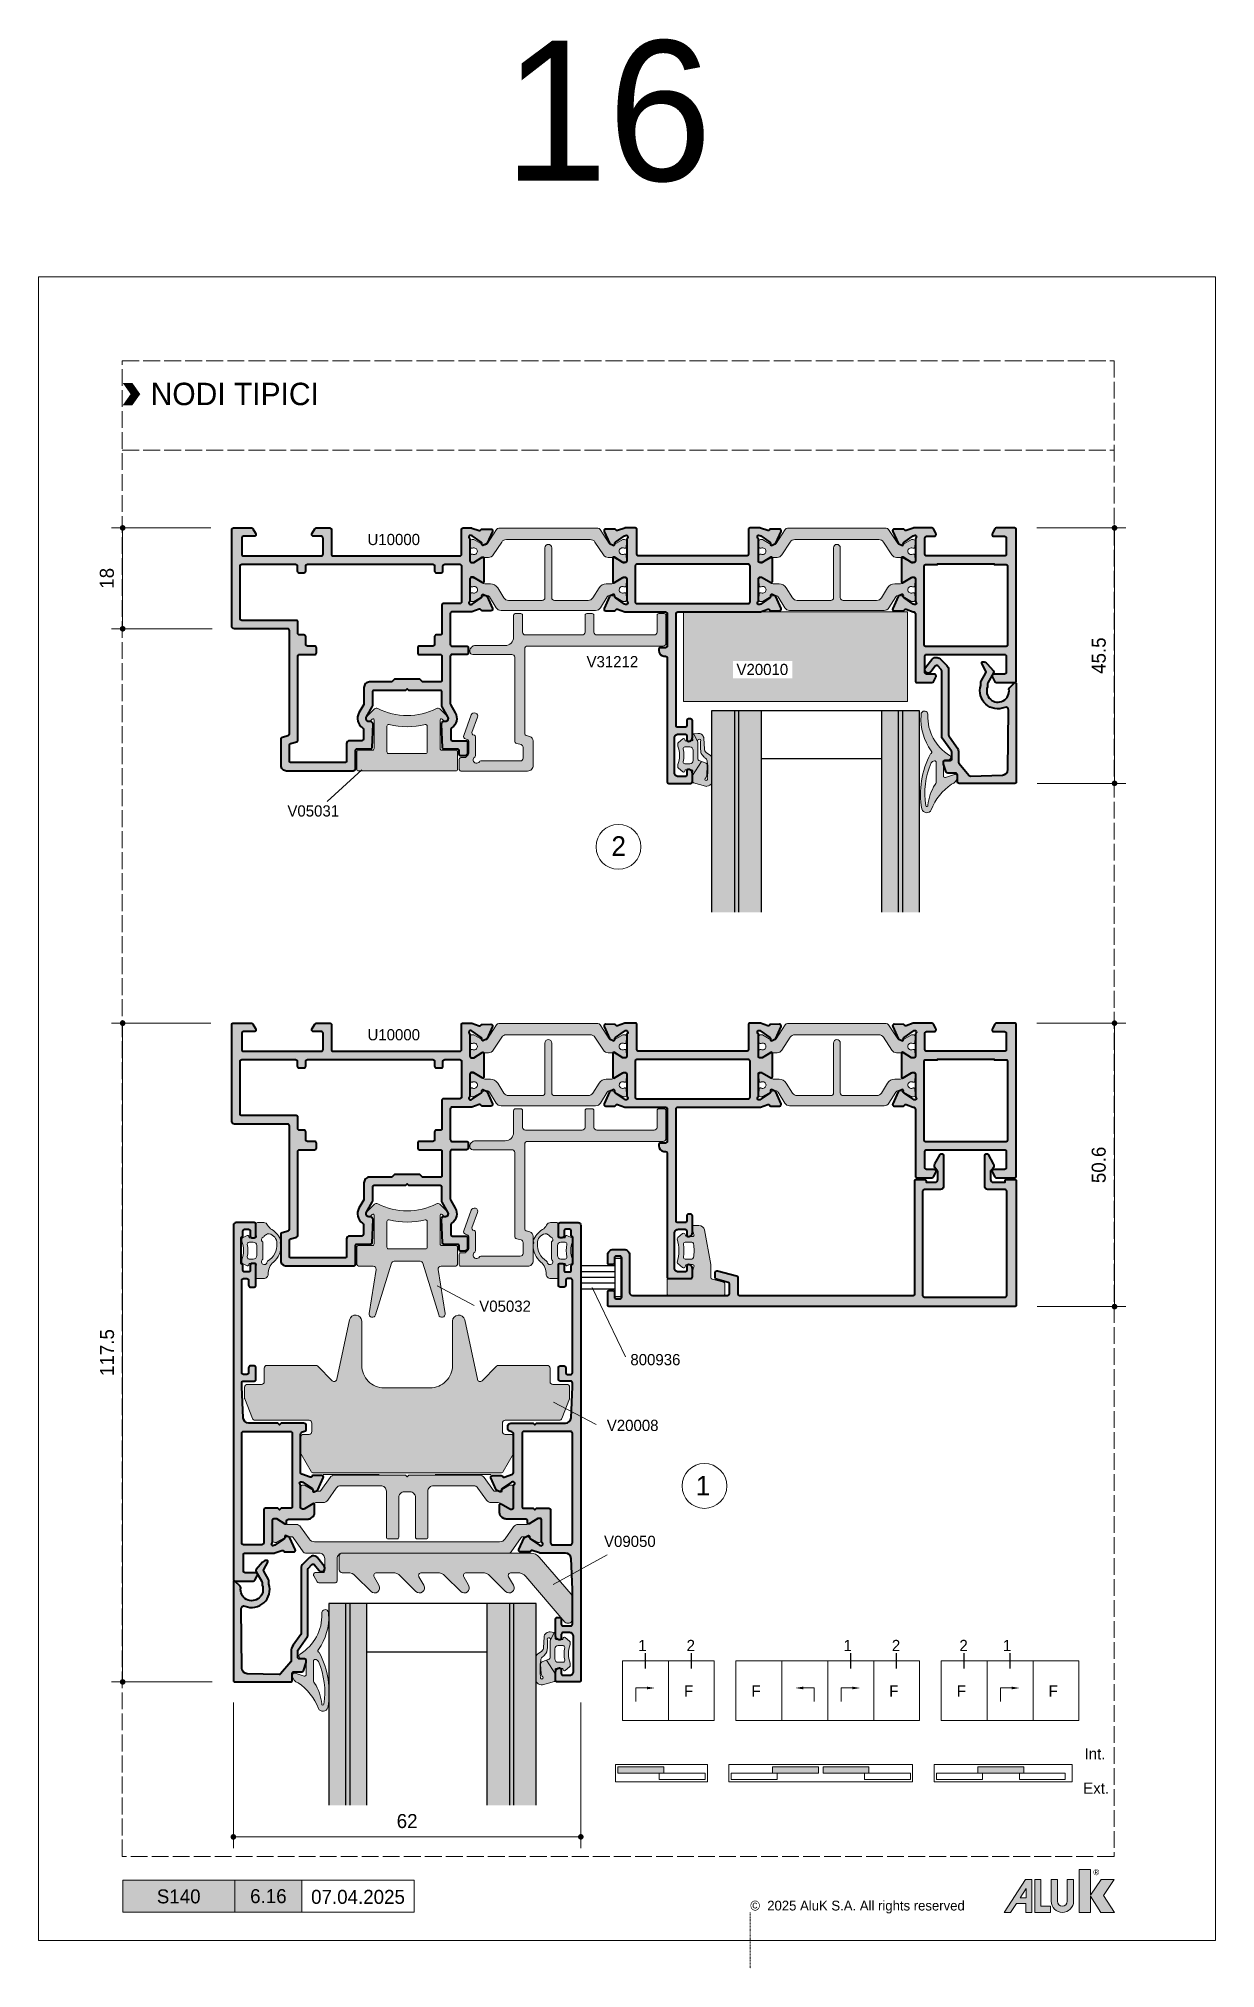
# Model space of a CAD drawing. Header units: millimetres. Extents: x -576 to 4430, y -1196 to 2690.
# Drawn here: x 1300 to 1510, y -398 to -53.5 of the extents above; entities that cross this region are included whole.
import ezdxf
from ezdxf.enums import TextEntityAlignment as Align

# ---------------------------------------------------------------- set-up
doc = ezdxf.new("R2010")
doc.units = ezdxf.units.MM
doc.header["$LTSCALE"] = 0.25
doc.header["$MEASUREMENT"] = 0
doc.linetypes.add('ACAD_ISO02W100', pattern=[15, 12, -3])
doc.linetypes.add('DOT2', pattern=[0.125, 0, -0.125])
doc.layers.get('0').update_dxf_attribs({"lineweight": 5})
doc.layers.get('Defpoints').update_dxf_attribs({"lineweight": 5})
for name, color, linetype in [('01_ALUK Logo', 7, 'Continuous'), ('FINE', 7, 'Continuous'), ('QUOTE', 254, 'Continuous'), ('VETRO', 6, 'Continuous')]:
    doc.layers.add(name, color=color, linetype=linetype)
for name, color, linetype, lineweight in [('01_Aluminum', 4, 'Continuous', 40), ('01_Dimension', 251, 'Continuous', 9), ('01_External Border', 150, 'Continuous', 20), ('01_Fill Glass', 254, 'Continuous', 0), ('01_Fill Plastic', 253, 'Continuous', 0), ('01_Fill Polyamide', 10, 'Continuous', 0), ('01_Glazing', 6, 'Continuous', 25), ('01_Plastic', 3, 'Continuous', 20), ('01_Polyamide', 201, 'Continuous', 20), ('01_Text', 40, 'Continuous', 25), ('01_Thin line', 8, 'Continuous', 9)]:
    doc.layers.add(name, color=color, linetype=linetype, lineweight=lineweight)
for name, color, linetype, lineweight, true_color in [('01_Fill 2°material', 7, 'Continuous', 0, 0xbfbfbf), ('01_Fill Aluminum', 7, 'Continuous', 0, 0xdcdcdc), ('01_Fill Border Red', 7, 'Continuous', 20, 0xe2001a), ('01_Text [White]', 7, 'Continuous', 25, 0xffffff)]:
    doc.layers.add(name, color=color, linetype=linetype, lineweight=lineweight, true_color=true_color)
doc.layers.add('01_Fill Border Grey', color=7, linetype='Continuous', true_color=0x555655)
doc.layers.add('02_Block Frame', color=7, linetype='Continuous', lineweight=5, true_color=0xe2001a, plot=False)
doc.layers.add('02_Layout Grid', color=252, linetype='DOT2', lineweight=5, plot=False, transparency=0.5)
doc.styles.add('ALUK Main&Secondary Titles', font='GOTHIC.TTF')
doc.styles.add('Aluk Text', font='GOTHIC.TTF')
doc.styles.get("Standard").update_dxf_attribs({"font": 'arial.ttf'})
doc.dimstyles.new('ALUK Manual 1-1', dxfattribs={"dimtxt": 2.5, "dimasz": 1, "dimexe": 2, "dimexo": 4, "dimgap": 1.5, "dimtad": 3, "dimdec": 1, "dimdsep": 46, "dimtxsty": 'Aluk Text', "dimblk": 'DOT', "dimcen": 0, "dimclrd": 256, "dimclre": 256, "dimclrt": 2, "dimaunit": 1, "dimadec": 0, "dimazin": 0, "dimtfac": 0.7, "dimtdec": 1, "dimtmove": 0, "dimatfit": 3, "dimldrblk": 'DOT', "dimfxl": 1, "dimtolj": 2, "dimlwd": -1, "dimlwe": -1, "dimarcsym": 0})

msp = doc.modelspace()

# ---------------------------------------------------------------- texts
at = {"layer": '01_Text', "style": 'Aluk Text'}
for s, p in [('U10000', (1358.693, -143.914)), ('V31212', (1397.781, -165.728)), ('V20010', (1424.541, -167.111)), ('V05031', (1344.401, -192.374)), ('U10000', (1358.693, -232.326)), ('V05032', (1378.632, -280.786)), ('800936', (1405.604, -290.324)), ('V20008', (1401.401, -302.064)), ('V09050', (1400.905, -322.767))]:
    msp.add_text(s, height=2, dxfattribs=at).set_placement(p)
at = {"layer": '01_Text', "ltscale": 0.25, "style": 'Aluk Text'}
for s, width, gutter_width, insert, char_height, attachment_point in [('16', 46.83298, 12.5, (1382.981, -53.871), 25, 1), ('2', 3.17792, 12.5, (1403.519, -197.647), 3.5, 5), ('1', 3.17792, 12.5, (1418.568, -311.828), 3.5, 5), ('1', 2.55393, 10.046, (1408.502, -339.35), 2.009, 3), ('2', 2.55393, 10.046, (1417.132, -339.35), 2.009, 3), ('1', 2.55393, 10.046, (1445.132, -339.35), 2.009, 3), ('2', 2.55393, 10.046, (1453.763, -339.35), 2.009, 3), ('2', 2.55393, 10.046, (1465.814, -339.35), 2.009, 3), ('1', 2.55393, 10.046, (1473.57, -339.35), 2.009, 3), ('F', 2.55393, 10.046, (1416.804, -347.478), 2.009, 3), ('F', 2.55393, 10.046, (1428.855, -347.478), 2.009, 3), ('F', 2.55393, 10.046, (1453.435, -347.478), 2.009, 3), ('F', 2.55393, 10.046, (1465.486, -347.478), 2.009, 3), ('F', 2.55393, 10.046, (1481.873, -347.478), 2.009, 3), ('Int.', 2.55393, 10.046, (1490.375, -358.686), 2.0091, 3), ('Ext.', 2.55393, 10.046, (1491.035, -364.824), 2.0091, 3)]:
    msp.add_mtext_dynamic_manual_height_columns(s, width=width, gutter_width=gutter_width, heights=[0], dxfattribs=dict(at, insert=insert, char_height=char_height, attachment_point=attachment_point))
at = {"layer": '01_Text', "insert": (1320, -116.96), "char_height": 4, "attachment_point": 4, "style": 'ALUK Main&Secondary Titles'}
msp.add_mtext_dynamic_manual_height_columns('NODI TIPICI', width=120.62971, gutter_width=15, heights=[0], dxfattribs=at)
at = {"layer": '01_Text', "style": 'ALUK Main&Secondary Titles'}
msp.add_attdef('07.04.2025', text='', height=2.5, dxfattribs=at).set_placement((1357.001, -385.229), align=Align.MIDDLE)
at = {"layer": '01_Text [White]', "color": 7, "ltscale": 0.25, "true_color": 0xffffff, "style": 'Aluk Text'}
msp.add_attdef('6.16', text='', height=2.5, dxfattribs=at).set_placement((1341.001, -385.097), align=Align.MIDDLE)

# ---------------------------------------------------------------- blocks, each defined once
blk = doc.blocks.new('serie_')
at = {"layer": '01_Text [White]', "color": 7, "true_color": 0xffffff, "insert": (10, -2.87), "char_height": 2.5, "attachment_point": 5, "style": 'ALUK Main&Secondary Titles'}
blk.add_mtext_dynamic_manual_height_columns('S140', width=20, gutter_width=12.5, heights=[0], dxfattribs=at)
blk = doc.blocks.new('Standard fixed frame cover OX')
at = {"layer": '01_Fill Plastic', "ltscale": 0.25}
h = blk.add_hatch(color=256, dxfattribs=at)
h.dxf.hatch_style = 1
h.paths.add_polyline_path([(1877.33, 92.21, -0.414214), (1876.83, 92.71), (1876.83, 107.88, -0.339788), (1877.06, 108.17), (1877.74, 108.35, 0.339788), (1878.33, 109.13), (1878.33, 113.51, 0.414214), (1877.33, 114.51), (1865.43, 114.51, 0.414214), (1865.13, 114.21), (1865.13, 112.41, 0.414214), (1865.43, 112.11), (1866.11, 112.11, -0.198912), (1866.32, 112.02), (1866.74, 111.6, -0.198912), (1866.83, 111.39), (1866.83, 109.24, -0.307063), (1866.64, 108.96), (1866.23, 108.79, 0.405839), (1865.94, 108.16), (1867.28, 104.51, 0.999322), (1868.4, 104.92), (1867.41, 107.66, -0.405444), (1867.58, 108.04), (1867.84, 108.14, 0.307063), (1868.03, 108.42), (1868.03, 111.76, 0.250492), (1867.9, 112.01, -1.218525), (1868.73, 112.85, 0.250492), (1868.98, 112.71), (1876.03, 112.71, -0.414214), (1876.53, 112.21), (1876.53, 110.28, -0.339788), (1876.16, 109.8), (1875.4, 109.59, 0.339788), (1875.03, 109.11), (1875.03, 94.21, -0.414214), (1874.53, 93.71), (1867.53, 93.71, 0.438713), (1867.04, 93.17, 0.43149), (1868.03, 92.11), (1873.33, 92.11, -0.414214), (1874.83, 90.61), (1874.83, 86.71, 0.414214), (1875.13, 86.41), (1876.13, 86.41, 0.414214), (1876.43, 86.71), (1876.43, 89.71, -0.414214), (1876.93, 90.21), (1887.08, 90.21, -0.414214), (1887.58, 89.71), (1887.58, 86.71, 0.414214), (1887.88, 86.41), (1888.88, 86.41, 0.414214), (1889.18, 86.71), (1889.18, 89.71, -0.414214), (1889.68, 90.21), (1899.93, 90.21, -0.414214), (1900.43, 89.71), (1900.43, 86.71, 0.414214), (1900.73, 86.41), (1901.73, 86.41, 0.414214), (1902.03, 86.71), (1902.03, 91.71, 0.414214), (1901.53, 92.21)])
at = {"layer": '01_Plastic'}
blk.add_lwpolyline([(1866.11, 112.11), (1865.43, 112.11, -0.414214), (1865.13, 112.41), (1865.13, 114.21, -0.414214), (1865.43, 114.51), (1877.33, 114.51, -0.414214), (1878.33, 113.51), (1878.33, 109.13, -0.339788), (1877.74, 108.35), (1877.06, 108.17, 0.339788), (1876.83, 107.88), (1876.83, 92.71, 0.414214), (1877.33, 92.21), (1901.53, 92.21, -0.414214), (1902.03, 91.71), (1902.03, 86.71, -0.414214), (1901.73, 86.41), (1900.73, 86.41, -0.414214), (1900.43, 86.71), (1900.43, 89.71, 0.414214), (1899.93, 90.21), (1889.68, 90.21, 0.414214), (1889.18, 89.71), (1889.18, 86.71, -0.414214), (1888.88, 86.41), (1887.88, 86.41, -0.414214), (1887.58, 86.71), (1887.58, 89.71, 0.414214), (1887.08, 90.21), (1876.93, 90.21, 0.414214), (1876.43, 89.71), (1876.43, 86.71, -0.414214), (1876.13, 86.41), (1875.13, 86.41, -0.414214), (1874.83, 86.71), (1874.83, 90.61, 0.414214), (1873.33, 92.11), (1868.03, 92.11, -0.414214), (1867.03, 93.11), (1867.03, 93.21, -0.414214), (1867.53, 93.71), (1874.53, 93.71, 0.414214), (1875.03, 94.21), (1875.03, 109.11, -0.339788), (1875.4, 109.59), (1876.16, 109.8, 0.339788), (1876.53, 110.28), (1876.53, 112.21, 0.414214), (1876.03, 112.71), (1868.98, 112.71, -0.250492), (1868.73, 112.85, 1.218525), (1867.9, 112.01, -0.250492), (1868.03, 111.76), (1868.03, 108.42, -0.307063), (1867.84, 108.14), (1867.58, 108.04, 0.405444), (1867.41, 107.66), (1868.4, 104.92, -0.999322), (1867.28, 104.51), (1865.94, 108.16, -0.405839), (1866.23, 108.79), (1866.64, 108.96, 0.307063), (1866.83, 109.24), (1866.83, 111.39, 0.198912), (1866.74, 111.6), (1866.32, 112.02, 0.198912)], format="xyb", close=True, dxfattribs=at)
blk = doc.blocks.new('U10000')
at = {"layer": '01_Fill Aluminum', "ltscale": 0.25}
h = blk.add_hatch(color=256, dxfattribs=at)
h.dxf.hatch_style = 1
h.paths.add_polyline_path([(96.5, 9.6, 0.585524), (96.19, 9.77), (94.68, 8.84, -0.137872), (94.52, 8.8), (94.3, 8.8, -0.414214), (94, 9.1), (94, 12.95, 0.213411), (93.9, 13.18, -0.85546), (94.22, 13.67), (94.4, 13.59), (96.03, 12.47, -0.267949), (96.16, 12.2), (96.15, 12.08, 0.57735), (96.44, 11.89), (96.94, 12.13, 0.177976), (97.09, 12.27), (98.04, 14.38, 0.544467), (97.76, 14.8), (96.18, 14.79, 0.303984), (95.97, 14.65, -0.402738), (95.67, 14.51), (94.37, 14.98, 0.086513), (94.27, 15), (79.6, 15, -0.414214), (79.3, 15.3), (79.3, 35.3, -0.414214), (79.6, 35.6), (80.9, 35.6, -0.414214), (81.2, 35.3), (81.2, 34.4, 0.414214), (81.5, 34.1), (81.9, 34.1, 0.414214), (82.2, 34.4), (82.2, 37.4, 0.414214), (81.5, 38.1, 0.414214), (81.2, 37.8), (81.2, 37.1, -0.414214), (80.9, 36.8), (79.7, 36.8, -0.414214), (79, 37.5), (79, 43.7, -0.414214), (79.7, 44.4), (80.9, 44.4, -0.414214), (81.2, 44.1), (81.2, 43.4, 0.414214), (81.5, 43.1, 0.414214), (82.2, 43.8), (82.2, 45.3, 0.414214), (81.9, 45.6), (78, 45.6, 0.414214), (77.7, 45.3), (77.7, 23.2, -0.391837), (77.42, 22.9), (77.12, 22.9, 0.391837), (76.2, 21.9), (76.2, 21.7, 0.414214), (76.5, 21.4), (77.4, 21.4, -0.414214), (77.7, 21.1), (77.7, 15.3, -0.414214), (77.4, 15), (70.23, 15, 0.086513), (70.13, 14.98), (68.83, 14.51, -0.392793), (68.53, 14.64), (68.53, 14.65, 0.294413), (68.31, 14.79), (66.74, 14.8, 0.548619), (66.46, 14.38), (67.41, 12.27, 0.177976), (67.55, 12.13), (68.06, 11.89, 0.717549), (68.35, 12.13, -0.329769), (68.47, 12.47), (70.1, 13.59), (70.28, 13.67, -0.855531), (70.6, 13.18, 0.213411), (70.5, 12.95), (70.5, 9.1, -0.414214), (70.2, 8.8), (69.98, 8.8, -0.137872), (69.82, 8.84), (68.3, 9.77, 0.585524), (68, 9.6), (68, 5.4, 0.585524), (68.3, 5.23), (69.82, 6.16, -0.137872), (69.98, 6.2), (70.2, 6.2, -0.414214), (70.5, 5.9), (70.5, 2.05, 0.213411), (70.6, 1.82, -0.85546), (70.28, 1.33), (70.1, 1.41), (68.47, 2.53, -0.267949), (68.34, 2.8), (68.35, 2.92, 0.57735), (68.06, 3.11), (67.55, 2.87, 0.177976), (67.41, 2.73), (66.46, 0.62, 0.544467), (66.74, 0.2), (68.31, 0.21, 0.303984), (68.53, 0.35, -0.402738), (68.83, 0.49), (70.13, 0.02, 0.086513), (70.23, 0), (72, 0, 0.414214), (72.3, 0.3), (72.3, 4.7, -0.414214), (72.6, 5), (91.9, 5, -0.414214), (92.2, 4.7), (92.2, 0.3, 0.414214), (92.5, 0), (94.27, 0, 0.086513), (94.37, 0.02), (95.67, 0.49, -0.392793), (95.96, 0.36), (95.97, 0.35, 0.294413), (96.18, 0.21), (97.76, 0.2, 0.548619), (98.04, 0.62), (97.09, 2.73, 0.177976), (96.94, 2.87), (96.44, 3.11, 0.717549), (96.15, 2.87, -0.329769), (96.03, 2.53), (94.4, 1.41), (94.22, 1.33, -0.855531), (93.9, 1.82, 0.213411), (94, 2.05), (94, 5.9, -0.414214), (94.3, 6.2), (94.52, 6.2, -0.137872), (94.68, 6.16), (96.19, 5.23, 0.585524), (96.5, 5.4)])
h.paths.add_polyline_path([(72, 13.2, -0.414214), (72.3, 13.5), (92.2, 13.5, -0.414214), (92.5, 13.2), (92.5, 6.8, -0.414214), (92.2, 6.5), (72.3, 6.5, -0.414214), (72, 6.8)], flags=16)
h = blk.add_hatch(color=256, dxfattribs=at)
h.dxf.hatch_style = 1
h.paths.add_polyline_path([(45, 9.6, 0.585524), (44.7, 9.77), (43.18, 8.84, -0.137872), (43.02, 8.8), (42.8, 8.8, -0.414214), (42.5, 9.1), (42.5, 12.95, 0.213411), (42.4, 13.18, -0.85546), (42.72, 13.67), (42.9, 13.59), (44.53, 12.47, -0.267949), (44.66, 12.2), (44.65, 12.08, 0.57735), (44.94, 11.89), (45.45, 12.13, 0.177976), (45.59, 12.27), (46.54, 14.38, 0.544467), (46.26, 14.8), (44.69, 14.79, 0.303984), (44.47, 14.65, -0.402738), (44.17, 14.51), (42.87, 14.98, 0.086513), (42.77, 15), (39.3, 15, -0.414214), (39, 15.3), (39, 20.8, -0.414214), (39.3, 21.1), (41.9, 21.1, 0.414214), (42.2, 21.4), (42.2, 22.3, 0.414214), (41.9, 22.6), (39.3, 22.6, -0.414214), (39, 22.9), (39, 31.38, -0.131652), (39.04, 31.53), (39.89, 33, 0.400766), (39.24, 35.68, -0.255626), (39.1, 35.94), (39.1, 37.7, -0.414214), (39.4, 38), (41.8, 38, 0.414214), (42.1, 38.3), (42.1, 40.18, 0.198912), (42.01, 40.39), (41.79, 40.61, 0.198912), (41.58, 40.7), (40.9, 40.7, 0.414214), (40.6, 40.4), (40.6, 39.8, -0.414214), (40.3, 39.5), (37.89, 39.5, 0.404026), (37.59, 39.21), (37.44, 35.02, 0.507842), (38.05, 34.49, -0.65065), (38.59, 33.75), (37.57, 31.97, 0.131652), (37.5, 31.72), (37.5, 29.3, -0.414214), (37.2, 29), (31.6, 29), (31.3, 28.7), (31, 29), (25.4, 29, -0.414214), (25.1, 29.3), (25.1, 31.72, 0.131652), (25.03, 31.97), (24.01, 33.75, -0.57735), (24.44, 34.5), (24.66, 34.5, 0.424475), (25.16, 35.02), (25.01, 39.21, 0.404026), (24.71, 39.5), (22.3, 39.5, -0.414214), (22, 39.8), (22, 43.1, 0.414214), (21.7, 43.4), (9.8, 43.4, 0.414214), (8.8, 42.4), (8.8, 37.63, 0.339454), (9.02, 37.34), (10.08, 37.06, -0.339454), (10.3, 36.77), (10.3, 18.3, -0.414214), (10, 18), (0.5, 18, 0.414214), (0, 17.5), (0, 0.3, 0.414214), (0.3, 0), (3.53, 0, 0.263447), (3.79, 0.15), (4.26, 0.93, 0.135933), (4.3, 1.08, 0.564332), (4, 1.5), (2.1, 1.5, -0.414214), (1.8, 1.8), (1.8, 4.7, -0.414214), (2.1, 5), (16, 5, -0.414214), (16.3, 4.7), (16.3, 1.8, -0.414214), (16, 1.5), (14.6, 1.5, 0.414214), (14.3, 1.2, 0.242266), (14.34, 0.93), (14.81, 0.15, 0.263447), (15.07, 0), (17.5, 0, 0.414214), (17.8, 0.3), (17.8, 4.7, -0.414214), (18.1, 5), (40.7, 5, -0.414214), (41, 4.7), (41, 0.3, 0.414214), (41.3, 0), (42.77, 0, 0.086513), (42.87, 0.02), (44.17, 0.49, -0.392793), (44.47, 0.36), (44.47, 0.35, 0.294413), (44.69, 0.21), (46.26, 0.2, 0.548619), (46.54, 0.62), (45.59, 2.73, 0.177976), (45.45, 2.87), (44.94, 3.11, 0.717549), (44.65, 2.87, -0.329769), (44.53, 2.53), (42.9, 1.41), (42.72, 1.33, -0.855531), (42.4, 1.82, 0.213411), (42.5, 2.05), (42.5, 5.9, -0.414214), (42.8, 6.2), (43.02, 6.2, -0.137872), (43.18, 6.16), (44.7, 5.23, 0.585524), (45, 5.4)])
h.paths.add_polyline_path([(41, 6.8, -0.414214), (40.7, 6.5), (38, 6.5, -0.414214), (37.7, 6.8), (37.7, 7.7, 0.414214), (37.4, 8), (36.5, 8, 0.414214), (36.2, 7.7), (36.2, 6.8, -0.414214), (35.9, 6.5), (13.5, 6.5, -0.414214), (13.2, 6.8), (13.2, 7.7, 0.414214), (12.9, 8), (12, 8, 0.414214), (11.7, 7.7), (11.7, 6.8, -0.414214), (11.4, 6.5), (1.8, 6.5, -0.414214), (1.5, 6.8), (1.5, 16.2, -0.414214), (1.8, 16.5), (11.5, 16.5, 0.414214), (11.8, 16.8), (11.8, 18.8, -0.414214), (12.1, 19.1), (12.9, 19.1, 0.414214), (13.2, 19.4), (13.2, 20.8, -0.414214), (13.5, 21.1), (14.8, 21.1, 0.414214), (15.1, 21.4), (15.1, 22.3, 0.414214), (14.8, 22.6), (12.1, 22.6, -0.414214), (11.8, 22.9), (11.8, 37.92, 0.339454), (11.58, 38.21), (10.52, 38.49, -0.339454), (10.3, 38.78), (10.3, 41.6, -0.414214), (10.6, 41.9), (20.2, 41.9, -0.414214), (20.5, 41.6), (20.5, 38.5, 0.414214), (21, 38), (23.2, 38, -0.414214), (23.5, 37.7), (23.5, 35.94, -0.255626), (23.36, 35.68, 0.400766), (22.71, 33), (23.56, 31.53, -0.131652), (23.6, 31.38), (23.6, 28.5, 0.414214), (24.6, 27.5), (28.43, 27.5, -0.198912), (28.64, 27.41), (28.96, 27.09, 0.198912), (29.17, 27), (33.43, 27, 0.198912), (33.64, 27.09), (33.96, 27.41, -0.198912), (34.17, 27.5), (37.2, 27.5, -0.414214), (37.5, 27.2), (37.5, 22.9, -0.414214), (37.2, 22.6), (33.5, 22.6, 0.414214), (33.2, 22.3), (33.2, 21.4, 0.414214), (33.5, 21.1), (35.9, 21.1, -0.414214), (36.2, 20.8), (36.2, 19.4, 0.414214), (36.5, 19.1), (37.2, 19.1, -0.414214), (37.5, 18.8), (37.5, 13.8, 0.414214), (37.8, 13.5), (40.7, 13.5, -0.414214), (41, 13.2)], flags=16)
h = blk.add_hatch(color=256, dxfattribs=at)
h.dxf.hatch_style = 1
h.paths.add_polyline_path([(140, 27.3, 0.414214), (139.7, 27.6), (136.45, 27.6, 0.267949), (136.19, 27.45), (135.74, 26.67, 0.131652), (135.7, 26.52, 0.569051), (136, 26.1), (137.9, 26.1, -0.414214), (138.2, 25.8), (138.2, 22.9, -0.414214), (137.9, 22.6), (124, 22.6, -0.414214), (123.7, 22.9), (123.7, 25.8, -0.414214), (124, 26.1), (125.4, 26.1, 0.414214), (125.7, 26.4, 0.240277), (125.66, 26.67), (125.21, 27.45, 0.267949), (124.95, 27.6), (122.3, 27.6, 0.414214), (122, 27.3), (122, 15.3, -0.398616), (121.72, 15, 0.073042), (121.63, 14.98), (120.33, 14.51, -0.392793), (120.03, 14.64), (120.03, 14.65, 0.294413), (119.81, 14.79), (118.24, 14.8, 0.548619), (117.96, 14.38), (118.91, 12.27, 0.177976), (119.05, 12.13), (119.56, 11.89, 0.717549), (119.85, 12.13, -0.329769), (119.97, 12.47), (121.6, 13.59), (121.78, 13.67, -0.855531), (122.1, 13.18, 0.213411), (122, 12.95), (122, 9.1, -0.414214), (121.7, 8.8), (121.48, 8.8, -0.137872), (121.32, 8.84), (119.8, 9.77, 0.585524), (119.5, 9.6), (119.5, 5.4, 0.585524), (119.8, 5.23), (121.32, 6.16, -0.137872), (121.48, 6.2), (121.7, 6.2, -0.414214), (122, 5.9), (122, 2.05, 0.213411), (122.1, 1.82, -0.85546), (121.78, 1.33), (121.6, 1.41), (119.97, 2.53, -0.267949), (119.84, 2.8), (119.85, 2.92, 0.57735), (119.56, 3.11), (119.05, 2.87, 0.177976), (118.91, 2.73), (117.96, 0.62, 0.544467), (118.24, 0.2), (119.81, 0.21, 0.303984), (120.03, 0.35, -0.402738), (120.33, 0.49), (121.63, 0.02, 0.086513), (121.73, 0), (124.95, 0, 0.26795), (125.21, 0.15), (125.66, 0.93, 0.131652), (125.7, 1.08, 0.569051), (125.4, 1.5), (124, 1.5, -0.414214), (123.7, 1.8), (123.7, 4.7, -0.414214), (124, 5), (137.9, 5, -0.414214), (138.2, 4.7), (138.2, 1.8, -0.414214), (137.9, 1.5), (136, 1.5, 0.414214), (135.7, 1.2, 0.240277), (135.74, 0.93), (136.19, 0.15, 0.267949), (136.45, 0), (139.7, 0, 0.414214), (140, 0.3)])
h.paths.add_polyline_path([(123.5, 6.9), (123.5, 20.8, -0.414214), (123.8, 21.1), (138.2, 21.1, -0.414214), (138.5, 20.8), (138.5, 6.9, -0.414214), (138.2, 6.6), (136.1, 6.6), (136.1, 6.5), (125.9, 6.5), (125.9, 6.6), (123.8, 6.6, -0.414214)], flags=16)
at = {"layer": '01_Fill Polyamide', "ltscale": 0.25}
h = blk.add_hatch(color=256, dxfattribs=at)
h.dxf.hatch_style = 1
h.paths.add_polyline_path([(70, 11.59, 0.109552), (70.09, 11.57), (70.2, 11.57, 0.414214), (70.4, 11.77), (70.4, 12.14, 0.267949), (70.5, 12.32), (70.5, 12.74, 0.414214), (70.1, 13.14), (69.89, 13.14, 0.131571), (69.79, 13.12), (68.3, 12.25, -0.131571), (67.7, 12.09), (67.43, 12.09, -0.258618), (67, 12.33), (65.79, 14.27, 0.258618), (64.94, 14.74), (48.06, 14.74, 0.258618), (47.21, 14.27), (46, 12.33, -0.258618), (45.57, 12.09), (45.3, 12.09, -0.131571), (44.7, 12.25), (43.21, 13.12, 0.131571), (43.11, 13.14), (42.9, 13.14, 0.414214), (42.5, 12.74), (42.5, 12.32, 0.267949), (42.6, 12.14), (42.6, 11.77, 0.414214), (42.8, 11.57), (42.91, 11.57, 0.109552), (43, 11.59, -0.548663), (43.85, 11.04, -0.548663), (43, 10.5, 0.109552), (42.91, 10.52), (42.8, 10.52, 0.414214), (42.6, 10.32), (42.6, 9.94, 0.267949), (42.5, 9.77), (42.5, 9.34, 0.414214), (42.9, 8.94), (43.11, 8.94, 0.131571), (43.21, 8.97), (44.7, 9.83, -0.131571), (45.3, 9.99), (46.18, 9.99, 0.258618), (47.46, 10.7), (48.56, 12.47, -0.258618), (49.41, 12.94), (55.4, 12.94, -0.414214), (55.9, 12.44), (55.9, 3.54, 1), (57.1, 3.54), (57.1, 12.44, -0.414214), (57.6, 12.94), (63.59, 12.94, -0.258618), (64.44, 12.47), (65.55, 10.7, 0.258618), (66.82, 9.99), (67.7, 9.99, -0.131571), (68.3, 9.83), (69.79, 8.97, 0.131571), (69.89, 8.94), (70.1, 8.94, 0.414214), (70.5, 9.34), (70.5, 9.77, 0.267949), (70.4, 9.94), (70.4, 10.32, 0.414214), (70.2, 10.52), (70.09, 10.52, 0.109552), (70, 10.5, -0.548663), (69.15, 11.04, -0.548663)])
h.paths.add_polyline_path([(70.04, 4.69), (70.19, 4.69, 0.414214), (70.39, 4.89), (70.39, 5.27), (70.49, 5.27), (70.49, 5.87, 0.414214), (70.09, 6.27), (69.89, 6.27, 0.137888), (69.78, 6.24), (68.29, 5.38, -0.131829), (67.89, 5.27), (67.16, 5.27, 0.252853), (66.32, 4.82), (64.81, 2.52, -0.252853), (63.98, 2.07), (49.01, 2.07, -0.252853), (48.18, 2.52), (46.67, 4.82, 0.252853), (45.83, 5.27), (45.1, 5.27, -0.131829), (44.7, 5.38), (43.2, 6.24, 0.125779), (43.1, 6.27), (42.89, 6.27, 0.414214), (42.49, 5.87), (42.49, 5.27), (42.59, 5.27), (42.59, 4.89, 0.414214), (42.79, 4.69), (42.95, 4.69, -0.571287), (43.84, 4.17, -0.571287), (42.95, 3.64), (42.79, 3.64, 0.414214), (42.59, 3.44), (42.59, 3.07), (42.49, 3.07), (42.49, 2.47, 0.414214), (42.89, 2.07), (43.1, 2.07, 0.137888), (43.21, 2.1), (44.73, 2.98, -0.397189), (45.63, 2.77), (47.26, 0.29, 0.252157), (47.67, 0.07), (65.32, 0.07, 0.252157), (65.73, 0.29), (67.36, 2.77, -0.397189), (68.26, 2.98), (69.79, 2.09, 0.125779), (69.89, 2.07), (70.09, 2.07, 0.414214), (70.49, 2.47), (70.49, 3.07), (70.39, 3.07), (70.39, 3.44, 0.414214), (70.19, 3.64), (70.04, 3.64, -0.571287), (69.14, 4.17, -0.571287)])
h = blk.add_hatch(color=256, dxfattribs=at)
h.dxf.hatch_style = 1
h.paths.add_polyline_path([(121.5, 11.59, 0.109552), (121.59, 11.57), (121.7, 11.57, 0.414214), (121.9, 11.77), (121.9, 12.14, 0.267949), (122, 12.32), (122, 12.74, 0.414214), (121.6, 13.14), (121.39, 13.14, 0.131571), (121.29, 13.12), (119.8, 12.25, -0.131571), (119.2, 12.09), (118.93, 12.09, -0.258618), (118.5, 12.33), (117.29, 14.27, 0.258618), (116.44, 14.74), (99.56, 14.74, 0.258618), (98.71, 14.27), (97.5, 12.33, -0.258618), (97.07, 12.09), (96.8, 12.09, -0.131571), (96.2, 12.25), (94.71, 13.12, 0.131571), (94.61, 13.14), (94.4, 13.14, 0.414214), (94, 12.74), (94, 12.32, 0.267949), (94.1, 12.14), (94.1, 11.77, 0.414214), (94.3, 11.57), (94.41, 11.57, 0.109552), (94.5, 11.59, -0.548663), (95.35, 11.04, -0.548663), (94.5, 10.5, 0.109552), (94.41, 10.52), (94.3, 10.52, 0.414214), (94.1, 10.32), (94.1, 9.94, 0.267949), (94, 9.77), (94, 9.34, 0.414214), (94.4, 8.94), (94.61, 8.94, 0.131571), (94.71, 8.97), (96.2, 9.83, -0.131571), (96.8, 9.99), (97.68, 9.99, 0.258618), (98.95, 10.7), (100.06, 12.47, -0.258618), (100.91, 12.94), (106.9, 12.94, -0.414214), (107.4, 12.44), (107.4, 3.54, 1), (108.6, 3.54), (108.6, 12.44, -0.414214), (109.1, 12.94), (115.09, 12.94, -0.258618), (115.94, 12.47), (117.04, 10.7, 0.258618), (118.32, 9.99), (119.2, 9.99, -0.131571), (119.8, 9.83), (121.29, 8.97, 0.131571), (121.39, 8.94), (121.6, 8.94, 0.414214), (122, 9.34), (122, 9.77, 0.267949), (121.9, 9.94), (121.9, 10.32, 0.414214), (121.7, 10.52), (121.59, 10.52, 0.109552), (121.5, 10.5, -0.548663), (120.65, 11.04, -0.548663)])
h.paths.add_polyline_path([(121.53, 4.69), (121.69, 4.69, 0.414214), (121.89, 4.89), (121.89, 5.27), (121.99, 5.27), (121.99, 5.87, 0.414214), (121.59, 6.27), (121.38, 6.27, 0.137888), (121.28, 6.24), (119.79, 5.38, -0.131829), (119.39, 5.27), (118.65, 5.27, 0.252853), (117.82, 4.82), (116.31, 2.52, -0.252853), (115.48, 2.07), (100.51, 2.07, -0.252853), (99.67, 2.52), (98.17, 4.82, 0.252853), (97.33, 5.27), (96.6, 5.27, -0.131829), (96.2, 5.38), (94.7, 6.24, 0.125779), (94.6, 6.27), (94.39, 6.27, 0.414214), (93.99, 5.87), (93.99, 5.27), (94.09, 5.27), (94.09, 4.89, 0.414214), (94.29, 4.69), (94.45, 4.69, -0.571287), (95.34, 4.17, -0.571287), (94.45, 3.64), (94.29, 3.64, 0.414214), (94.09, 3.44), (94.09, 3.07), (93.99, 3.07), (93.99, 2.47, 0.414214), (94.39, 2.07), (94.6, 2.07, 0.137888), (94.71, 2.1), (96.23, 2.98, -0.397189), (97.13, 2.77), (98.76, 0.29, 0.252157), (99.17, 0.07), (116.81, 0.07, 0.252157), (117.23, 0.29), (118.86, 2.77, -0.397189), (119.76, 2.98), (121.29, 2.09, 0.125779), (121.38, 2.07), (121.59, 2.07, 0.414214), (121.99, 2.47), (121.99, 3.07), (121.89, 3.07), (121.89, 3.44, 0.414214), (121.69, 3.64), (121.53, 3.64, -0.571287), (120.64, 4.17, -0.571287)])
at = {"layer": '01_Aluminum'}
for points in [[(79.6, 15), (94.27, 15, -0.086513), (94.37, 14.98), (95.67, 14.51, 0.392793), (95.96, 14.64), (95.97, 14.65, -0.294413), (96.18, 14.79), (97.76, 14.8, -0.548619), (98.04, 14.38), (97.09, 12.27, -0.177976), (96.94, 12.13), (96.44, 11.89, -0.57735), (96.15, 12.08), (96.16, 12.2, 0.267949), (96.03, 12.47), (94.4, 13.59), (94.22, 13.67, 0.85546), (93.9, 13.18, -0.213411), (94, 12.95), (94, 9.1, 0.414214), (94.3, 8.8), (94.52, 8.8, 0.137872), (94.68, 8.84), (96.19, 9.77, -0.585524), (96.5, 9.6), (96.5, 5.4, -0.585524), (96.19, 5.23), (94.68, 6.16, 0.137872), (94.52, 6.2), (94.3, 6.2, 0.414214), (94, 5.9), (94, 2.05, -0.213411), (93.9, 1.82, 0.85546), (94.22, 1.33), (94.4, 1.41), (96.03, 2.53, 0.267949), (96.16, 2.8), (96.15, 2.92, -0.57735), (96.44, 3.11), (96.94, 2.87, -0.177976), (97.09, 2.73), (98.04, 0.62, -0.548619), (97.76, 0.2), (96.18, 0.21, -0.294413), (95.97, 0.35), (95.96, 0.36, 0.392793), (95.67, 0.49), (94.37, 0.02, -0.086513), (94.27, 0), (92.5, 0, -0.414214), (92.2, 0.3), (92.2, 4.7, 0.414214), (91.9, 5), (72.6, 5, 0.414214), (72.3, 4.7), (72.3, 0.3, -0.414214), (72, 0), (70.23, 0, -0.086513), (70.13, 0.02), (68.83, 0.49, 0.392793), (68.53, 0.36), (68.53, 0.35, -0.294413), (68.31, 0.21), (66.74, 0.2, -0.548619), (66.46, 0.62), (67.41, 2.73, -0.177976), (67.55, 2.87), (68.06, 3.11, -0.57735), (68.35, 2.92), (68.34, 2.8, 0.267949), (68.47, 2.53), (70.1, 1.41), (70.28, 1.33, 0.85546), (70.6, 1.82, -0.213411), (70.5, 2.05), (70.5, 5.9, 0.414214), (70.2, 6.2), (69.98, 6.2, 0.137872), (69.82, 6.16), (68.3, 5.23, -0.585524), (68, 5.4), (68, 9.6, -0.585524), (68.3, 9.77), (69.82, 8.84, 0.137872), (69.98, 8.8), (70.2, 8.8, 0.414214), (70.5, 9.1), (70.5, 12.95, -0.213411), (70.6, 13.18, 0.85546), (70.28, 13.67), (70.1, 13.59), (68.47, 12.47, 0.267949), (68.34, 12.2), (68.35, 12.08, -0.57735), (68.06, 11.89), (67.55, 12.13, -0.177976), (67.41, 12.27), (66.46, 14.38, -0.548619), (66.74, 14.8), (68.31, 14.79, -0.294413), (68.53, 14.65), (68.53, 14.64, 0.392793), (68.83, 14.51), (70.13, 14.98, -0.086513), (70.23, 15), (77.4, 15, 0.414214), (77.7, 15.3), (77.7, 21.1, 0.414214), (77.4, 21.4), (76.5, 21.4, -0.414214), (76.2, 21.7), (76.2, 21.9, -0.391837), (77.12, 22.9), (77.42, 22.9, 0.391837), (77.7, 23.2), (77.7, 45.3, -0.414214), (78, 45.6), (81.9, 45.6, -0.414214), (82.2, 45.3), (82.2, 43.8, -0.414214), (81.5, 43.1, -0.414214), (81.2, 43.4), (81.2, 44.1, 0.414214), (80.9, 44.4), (79.7, 44.4, 0.414214), (79, 43.7), (79, 37.5, 0.414214), (79.7, 36.8), (80.9, 36.8, 0.414214), (81.2, 37.1), (81.2, 37.8, -0.414214), (81.5, 38.1, -0.414214), (82.2, 37.4), (82.2, 34.4, -0.414214), (81.9, 34.1), (81.5, 34.1, -0.414214), (81.2, 34.4), (81.2, 35.3, 0.414214), (80.9, 35.6), (79.6, 35.6, 0.414214), (79.3, 35.3), (79.3, 15.3, 0.414214)], [(42.01, 40.39), (41.79, 40.61, 0.198912), (41.58, 40.7), (40.9, 40.7, 0.414214), (40.6, 40.4), (40.6, 39.8, -0.414214), (40.3, 39.5), (37.89, 39.5, 0.404026), (37.59, 39.21), (37.44, 35.02, 0.424475), (37.94, 34.5), (38.16, 34.5, -0.57735), (38.59, 33.75), (37.57, 31.97, 0.131652), (37.5, 31.72), (37.5, 29.3, -0.414214), (37.2, 29), (31.6, 29), (31.3, 28.7), (31, 29), (25.4, 29, -0.414214), (25.1, 29.3), (25.1, 31.72, 0.131652), (25.03, 31.97), (24.01, 33.75, -0.57735), (24.44, 34.5), (24.66, 34.5, 0.424475), (25.16, 35.02), (25.01, 39.21, 0.404026), (24.71, 39.5), (22.3, 39.5, -0.414214), (22, 39.8), (22, 43.1, 0.414214), (21.7, 43.4), (9.8, 43.4, 0.414214), (8.8, 42.4), (8.8, 37.63, 0.339454), (9.02, 37.34), (10.08, 37.06, -0.339454), (10.3, 36.77), (10.3, 18.3, -0.414214), (10, 18), (0.5, 18, 0.414214), (0, 17.5), (0, 0.3, 0.414214), (0.3, 0), (3.53, 0, 0.263447), (3.79, 0.15), (4.26, 0.93, 0.135933), (4.3, 1.08), (4.3, 1.2, 0.414214), (4, 1.5), (2.1, 1.5, -0.414214), (1.8, 1.8), (1.8, 4.7, -0.414214), (2.1, 5), (16, 5, -0.414214), (16.3, 4.7), (16.3, 1.8, -0.414214), (16, 1.5), (14.6, 1.5, 0.414214), (14.3, 1.2), (14.3, 1.08, 0.135933), (14.34, 0.93), (14.81, 0.15, 0.263447), (15.07, 0), (17.5, 0, 0.414214), (17.8, 0.3), (17.8, 4.7, -0.414214), (18.1, 5), (40.7, 5, -0.414214), (41, 4.7), (41, 0.3, 0.414214), (41.3, 0), (42.77, 0, 0.086513), (42.87, 0.02), (44.17, 0.49, -0.392793), (44.47, 0.36), (44.47, 0.35, 0.294413), (44.69, 0.21), (46.26, 0.2, 0.548619), (46.54, 0.62), (45.59, 2.73, 0.177976), (45.45, 2.87), (44.94, 3.11, 0.57735), (44.65, 2.92), (44.66, 2.8, -0.267949), (44.53, 2.53), (42.9, 1.41), (42.72, 1.33, -0.85546), (42.4, 1.82, 0.213411), (42.5, 2.05), (42.5, 5.9, -0.414214), (42.8, 6.2), (43.02, 6.2, -0.137872), (43.18, 6.16), (44.7, 5.23, 0.585524), (45, 5.4), (45, 9.6, 0.585524), (44.7, 9.77), (43.18, 8.84, -0.137872), (43.02, 8.8), (42.8, 8.8, -0.414214), (42.5, 9.1), (42.5, 12.95, 0.213411), (42.4, 13.18, -0.85546), (42.72, 13.67), (42.9, 13.59), (44.53, 12.47, -0.267949), (44.66, 12.2), (44.65, 12.08, 0.57735), (44.94, 11.89), (45.45, 12.13, 0.177976), (45.59, 12.27), (46.54, 14.38, 0.548619), (46.26, 14.8), (44.69, 14.79, 0.294413), (44.47, 14.65), (44.47, 14.64, -0.392793), (44.17, 14.51), (42.87, 14.98, 0.086513), (42.77, 15), (39.3, 15, -0.414214), (39, 15.3), (39, 20.8, -0.414214), (39.3, 21.1), (41.9, 21.1, 0.414214), (42.2, 21.4), (42.2, 22.3, 0.414214), (41.9, 22.6), (39.3, 22.6, -0.414214), (39, 22.9), (39, 31.38, -0.131652), (39.04, 31.53), (39.89, 33, 0.400766), (39.24, 35.68, -0.255626), (39.1, 35.94), (39.1, 37.7, -0.414214), (39.4, 38), (41.8, 38, 0.414214), (42.1, 38.3), (42.1, 40.18, 0.198912)], [(11.8, 37.92), (11.8, 22.9, 0.414214), (12.1, 22.6), (14.8, 22.6, -0.414214), (15.1, 22.3), (15.1, 21.4, -0.414214), (14.8, 21.1), (13.5, 21.1, 0.414214), (13.2, 20.8), (13.2, 19.4, -0.414214), (12.9, 19.1), (12.1, 19.1, 0.414214), (11.8, 18.8), (11.8, 16.8, -0.414214), (11.5, 16.5), (1.8, 16.5, 0.414214), (1.5, 16.2), (1.5, 6.8, 0.414214), (1.8, 6.5), (11.4, 6.5, 0.414214), (11.7, 6.8), (11.7, 7.7, -0.414214), (12, 8), (12.9, 8, -0.414214), (13.2, 7.7), (13.2, 6.8, 0.414214), (13.5, 6.5), (35.9, 6.5, 0.414214), (36.2, 6.8), (36.2, 7.7, -0.414214), (36.5, 8), (37.4, 8, -0.414214), (37.7, 7.7), (37.7, 6.8, 0.414214), (38, 6.5), (40.7, 6.5, 0.414214), (41, 6.8), (41, 13.2, 0.414214), (40.7, 13.5), (37.8, 13.5, -0.414214), (37.5, 13.8), (37.5, 18.8, 0.414214), (37.2, 19.1), (36.5, 19.1, -0.414214), (36.2, 19.4), (36.2, 20.8, 0.414214), (35.9, 21.1), (33.5, 21.1, -0.414214), (33.2, 21.4), (33.2, 22.3, -0.414214), (33.5, 22.6), (37.2, 22.6, 0.414214), (37.5, 22.9), (37.5, 27.2, 0.414214), (37.2, 27.5), (34.17, 27.5, 0.198912), (33.96, 27.41), (33.64, 27.09, -0.198912), (33.43, 27), (29.17, 27, -0.198912), (28.96, 27.09), (28.64, 27.41, 0.198912), (28.43, 27.5), (24.6, 27.5, -0.414214), (23.6, 28.5), (23.6, 31.38, 0.131652), (23.56, 31.53), (22.71, 33, -0.400766), (23.36, 35.68, 0.255626), (23.5, 35.94), (23.5, 37.7, 0.414214), (23.2, 38), (21, 38, -0.414214), (20.5, 38.5), (20.5, 41.6, 0.414214), (20.2, 41.9), (10.6, 41.9, 0.414214), (10.3, 41.6), (10.3, 38.78, 0.339454), (10.52, 38.49), (11.58, 38.21, -0.339454)], [(121.32, 8.84, 0.137872), (121.48, 8.8), (121.7, 8.8, 0.414214), (122, 9.1), (122, 12.95, -0.213411), (122.1, 13.18, 0.85546), (121.78, 13.67), (121.6, 13.59), (119.97, 12.47, 0.267949), (119.84, 12.2), (119.85, 12.08, -0.57735), (119.56, 11.89), (119.05, 12.13, -0.177976), (118.91, 12.27), (117.96, 14.38, -0.548619), (118.24, 14.8), (119.81, 14.79, -0.294413), (120.03, 14.65), (120.03, 14.64, 0.392793), (120.33, 14.51), (121.63, 14.98, -0.073042), (121.72, 15, 0.398616), (122, 15.3), (122, 27.3, -0.414214), (122.3, 27.6), (124.95, 27.6, -0.267949), (125.21, 27.45), (125.66, 26.67, -0.131652), (125.7, 26.52), (125.7, 26.4, -0.414214), (125.4, 26.1), (124, 26.1, 0.414214), (123.7, 25.8), (123.7, 22.9, 0.414214), (124, 22.6), (137.9, 22.6, 0.414214), (138.2, 22.9), (138.2, 25.8, 0.414214), (137.9, 26.1), (136, 26.1, -0.414214), (135.7, 26.4), (135.7, 26.52, -0.131652), (135.74, 26.67), (136.19, 27.45, -0.267949), (136.45, 27.6), (139.7, 27.6, -0.414214), (140, 27.3), (140, 0.3, -0.414214), (139.7, 0), (136.45, 0, -0.267949), (136.19, 0.15), (135.74, 0.93, -0.131652), (135.7, 1.08), (135.7, 1.2, -0.414214), (136, 1.5), (137.9, 1.5, 0.414214), (138.2, 1.8), (138.2, 4.7, 0.414214), (137.9, 5), (124, 5, 0.414214), (123.7, 4.7), (123.7, 1.8, 0.414214), (124, 1.5), (125.4, 1.5, -0.414214), (125.7, 1.2), (125.7, 1.08, -0.131652), (125.66, 0.93), (125.21, 0.15, -0.267949), (124.95, 0), (121.73, 0, -0.086513), (121.63, 0.02), (120.33, 0.49, 0.392793), (120.03, 0.36), (120.03, 0.35, -0.294413), (119.81, 0.21), (118.24, 0.2, -0.548619), (117.96, 0.62), (118.91, 2.73, -0.177976), (119.05, 2.87), (119.56, 3.11, -0.57735), (119.85, 2.92), (119.84, 2.8, 0.267949), (119.97, 2.53), (121.6, 1.41), (121.78, 1.33, 0.85546), (122.1, 1.82, -0.213411), (122, 2.05), (122, 5.9, 0.414214), (121.7, 6.2), (121.48, 6.2, 0.137872), (121.32, 6.16), (119.8, 5.23, -0.585524), (119.5, 5.4), (119.5, 9.6, -0.585524), (119.8, 9.77)], [(138.5, 20.8), (138.5, 6.9, -0.414214), (138.2, 6.6), (136.1, 6.6), (136.1, 6.5), (125.9, 6.5), (125.9, 6.6), (123.8, 6.6, -0.414214), (123.5, 6.9), (123.5, 20.8, -0.414214), (123.8, 21.1), (138.2, 21.1, -0.414214)], [(72.3, 6.5, -0.414214), (72, 6.8), (72, 13.2, -0.414214), (72.3, 13.5), (92.2, 13.5, -0.414214), (92.5, 13.2), (92.5, 6.8, -0.414214), (92.2, 6.5)]]:
    blk.add_lwpolyline(points, format="xyb", close=True, dxfattribs=at)
at = {"layer": '01_Polyamide'}
for points in [[(67, 12.33, 0.258618), (67.43, 12.09), (67.7, 12.09, 0.131571), (68.3, 12.25), (69.79, 13.12, -0.131571), (69.89, 13.14), (70.1, 13.14, -0.414214), (70.5, 12.74), (70.5, 12.32, -0.267949), (70.4, 12.14), (70.4, 11.77, -0.414214), (70.2, 11.57), (70.09, 11.57, -0.109552), (70, 11.59, 0.548663), (69.15, 11.04, 0.548663), (70, 10.5, -0.109552), (70.09, 10.52), (70.2, 10.52, -0.414214), (70.4, 10.32), (70.4, 9.94, -0.267949), (70.5, 9.77), (70.5, 9.34, -0.414214), (70.1, 8.94), (69.89, 8.94, -0.131571), (69.79, 8.97), (68.3, 9.83, 0.131571), (67.7, 9.99), (66.82, 9.99, -0.258618), (65.55, 10.7), (64.44, 12.47, 0.258618), (63.59, 12.94), (57.6, 12.94, 0.414214), (57.1, 12.44), (57.1, 3.54, -1), (55.9, 3.54), (55.9, 12.44, 0.414214), (55.4, 12.94), (49.41, 12.94, 0.258618), (48.56, 12.47), (47.46, 10.7, -0.258618), (46.18, 9.99), (45.3, 9.99, 0.131571), (44.7, 9.83), (43.21, 8.97, -0.131571), (43.11, 8.94), (42.9, 8.94, -0.414214), (42.5, 9.34), (42.5, 9.77, -0.267949), (42.6, 9.94), (42.6, 10.32, -0.414214), (42.8, 10.52), (42.91, 10.52, -0.109552), (43, 10.5, 0.548663), (43.85, 11.04, 0.548663), (43, 11.59, -0.109552), (42.91, 11.57), (42.8, 11.57, -0.414214), (42.6, 11.77), (42.6, 12.14, -0.267949), (42.5, 12.32), (42.5, 12.74, -0.414214), (42.9, 13.14), (43.11, 13.14, -0.131571), (43.21, 13.12), (44.7, 12.25, 0.131571), (45.3, 12.09), (45.57, 12.09, 0.258618), (46, 12.33), (47.21, 14.27, -0.258618), (48.06, 14.74), (64.94, 14.74, -0.258618), (65.79, 14.27)], [(118.5, 12.33, 0.258618), (118.93, 12.09), (119.2, 12.09, 0.131571), (119.8, 12.25), (121.29, 13.12, -0.131571), (121.39, 13.14), (121.6, 13.14, -0.414214), (122, 12.74), (122, 12.32, -0.267949), (121.9, 12.14), (121.9, 11.77, -0.414214), (121.7, 11.57), (121.59, 11.57, -0.109552), (121.5, 11.59, 0.548663), (120.65, 11.04, 0.548663), (121.5, 10.5, -0.109552), (121.59, 10.52), (121.7, 10.52, -0.414214), (121.9, 10.32), (121.9, 9.94, -0.267949), (122, 9.77), (122, 9.34, -0.414214), (121.6, 8.94), (121.39, 8.94, -0.131571), (121.29, 8.97), (119.8, 9.83, 0.131571), (119.2, 9.99), (118.32, 9.99, -0.258618), (117.04, 10.7), (115.94, 12.47, 0.258618), (115.09, 12.94), (109.1, 12.94, 0.414214), (108.6, 12.44), (108.6, 3.54, -1), (107.4, 3.54), (107.4, 12.44, 0.414214), (106.9, 12.94), (100.91, 12.94, 0.258618), (100.06, 12.47), (98.95, 10.7, -0.258618), (97.68, 9.99), (96.8, 9.99, 0.131571), (96.2, 9.83), (94.71, 8.97, -0.131571), (94.61, 8.94), (94.4, 8.94, -0.414214), (94, 9.34), (94, 9.77, -0.267949), (94.1, 9.94), (94.1, 10.32, -0.414214), (94.3, 10.52), (94.41, 10.52, -0.109552), (94.5, 10.5, 0.548663), (95.35, 11.04, 0.548663), (94.5, 11.59, -0.109552), (94.41, 11.57), (94.3, 11.57, -0.414214), (94.1, 11.77), (94.1, 12.14, -0.267949), (94, 12.32), (94, 12.74, -0.414214), (94.4, 13.14), (94.61, 13.14, -0.131571), (94.71, 13.12), (96.2, 12.25, 0.131571), (96.8, 12.09), (97.07, 12.09, 0.258618), (97.5, 12.33), (98.71, 14.27, -0.258618), (99.56, 14.74), (116.44, 14.74, -0.258618), (117.29, 14.27)], [(65.73, 0.29, -0.252157), (65.32, 0.07), (47.67, 0.07), (47.67, 0.07, -0.252157), (47.26, 0.29), (45.63, 2.77, 0.397189), (44.73, 2.98), (43.2, 2.09, -0.125779), (43.1, 2.07), (42.89, 2.07, -0.414214), (42.49, 2.47), (42.49, 3.07), (42.59, 3.07), (42.59, 3.44, -0.414214), (42.79, 3.64), (42.95, 3.64, 0.571287), (43.84, 4.17, 0.571287), (42.95, 4.69), (42.79, 4.69, -0.414214), (42.59, 4.89), (42.59, 5.27), (42.49, 5.27), (42.49, 5.87, -0.414214), (42.89, 6.27), (43.1, 6.27, -0.125779), (43.2, 6.24), (44.7, 5.38, 0.131829), (45.1, 5.27), (45.83, 5.27, -0.252853), (46.67, 4.82), (48.18, 2.52, 0.252853), (49.01, 2.07), (49.01, 2.07), (63.98, 2.07), (63.98, 2.07, 0.252853), (64.81, 2.52), (66.32, 4.82, -0.252853), (67.16, 5.27), (67.89, 5.27, 0.131829), (68.29, 5.38), (69.79, 6.24, -0.125779), (69.89, 6.27), (70.09, 6.27, -0.414214), (70.49, 5.87), (70.49, 5.27), (70.39, 5.27), (70.39, 4.89, -0.414214), (70.19, 4.69), (70.04, 4.69, 0.571287), (69.14, 4.17, 0.571287), (70.04, 3.64), (70.19, 3.64, -0.414214), (70.39, 3.44), (70.39, 3.07), (70.49, 3.07), (70.49, 2.47, -0.414214), (70.09, 2.07), (69.89, 2.07, -0.125779), (69.79, 2.09), (68.26, 2.98, 0.397189), (67.36, 2.77)], [(117.23, 0.29, -0.252157), (116.81, 0.07), (99.17, 0.07), (99.17, 0.07, -0.252157), (98.76, 0.29), (97.13, 2.77, 0.397189), (96.23, 2.98), (94.7, 2.09, -0.125779), (94.6, 2.07), (94.39, 2.07, -0.414214), (93.99, 2.47), (93.99, 3.07), (94.09, 3.07), (94.09, 3.44, -0.414214), (94.29, 3.64), (94.45, 3.64, 0.571287), (95.34, 4.17, 0.571287), (94.45, 4.69), (94.29, 4.69, -0.414214), (94.09, 4.89), (94.09, 5.27), (93.99, 5.27), (93.99, 5.87, -0.414214), (94.39, 6.27), (94.6, 6.27, -0.125779), (94.7, 6.24), (96.2, 5.38, 0.131829), (96.6, 5.27), (97.33, 5.27, -0.252853), (98.17, 4.82), (99.67, 2.52, 0.252853), (100.51, 2.07), (100.51, 2.07), (115.48, 2.07), (115.48, 2.07, 0.252853), (116.31, 2.52), (117.82, 4.82, -0.252853), (118.65, 5.27), (119.39, 5.27, 0.131829), (119.79, 5.38), (121.29, 6.24, -0.125779), (121.38, 6.27), (121.59, 6.27, -0.414214), (121.99, 5.87), (121.99, 5.27), (121.89, 5.27), (121.89, 4.89, -0.414214), (121.69, 4.69), (121.53, 4.69, 0.571287), (120.64, 4.17, 0.571287), (121.53, 3.64), (121.69, 3.64, -0.414214), (121.89, 3.44), (121.89, 3.07), (121.99, 3.07), (121.99, 2.47, -0.414214), (121.59, 2.07), (121.38, 2.07, -0.125779), (121.29, 2.09), (119.76, 2.98, 0.397189), (118.86, 2.77)]]:
    blk.add_lwpolyline(points, format="xyb", close=True, dxfattribs=at)
blk = doc.blocks.new('800172')
at = {"layer": '01_Fill Plastic', "ltscale": 0.25}
h = blk.add_hatch(color=256, dxfattribs=at)
h.dxf.hatch_style = 1
h.paths.add_polyline_path([(9, 7.7, 0.414214), (8.7, 8), (-1, 8, 0.414214), (-1.3, 7.7), (-1.3, 5.3, 0.414214), (-1, 5), (2.9, 5, -0.414214), (3.2, 4.7), (3.2, 3.68), (3.48, 2.9, -0.520567), (3.2, 2.5), (2.24, 2.5, -0.354119), (1.95, 2.74), (1.92, 2.86, 0.565773), (1.44, 3.03), (0.61, 2.33, 0.221695), (0.5, 2.1, -0.14259), (0.5, -2.1, 0.221695), (0.61, -2.33), (1.44, -3.03, 0.565773), (1.92, -2.86), (1.95, -2.74, -0.354119), (2.24, -2.5), (3.2, -2.5, -0.520567), (3.48, -2.9), (3.2, -3.68), (3.2, -4.2, 0.414214), (3.5, -4.5), (4.37, -4.5, 0.361399), (5.35, -3.68), (6.5, 2.5), (6.5, 4.8, -0.339454), (6.72, 5.09), (8.78, 5.64, 0.339454), (9, 5.93)])
h.paths.add_polyline_path([(3.11, 1.5, -0.371963), (3.41, 1.24, -0.073318), (3.41, -1.24, -0.371963), (3.11, -1.5), (1.92, -1.5, -0.45474), (1.62, -1.16, 0.068286), (1.62, 1.16, -0.45474), (1.92, 1.5)], flags=16)
at = {"layer": '01_Plastic'}
for points in [[(0.61, -2.33, -0.221695), (0.5, -2.1, 0.14259), (0.5, 2.1, -0.221695), (0.61, 2.33), (1.44, 3.03, -0.565773), (1.92, 2.86), (1.95, 2.74, 0.354119), (2.24, 2.5), (3.2, 2.5, 0.520567), (3.48, 2.9), (3.2, 3.68), (3.2, 4.7, 0.414214), (2.9, 5), (-1, 5, -0.414214), (-1.3, 5.3), (-1.3, 7.7, -0.414214), (-1, 8), (8.7, 8, -0.414214), (9, 7.7), (9, 5.93, -0.339454), (8.78, 5.64), (6.72, 5.09, 0.339454), (6.5, 4.8), (6.5, 2.5), (5.35, -3.68, -0.361399), (4.37, -4.5), (3.5, -4.5, -0.414214), (3.2, -4.2), (3.2, -3.68), (3.48, -2.9, 0.520567), (3.2, -2.5), (2.24, -2.5, 0.354119), (1.95, -2.74), (1.92, -2.86, -0.565773), (1.44, -3.03)], [(1.92, -1.5, -0.45474), (1.62, -1.16, 0.068286), (1.62, 1.16, -0.45474), (1.92, 1.5), (3.11, 1.5, -0.371963), (3.41, 1.24, -0.073318), (3.41, -1.24, -0.371963), (3.11, -1.5)]]:
    blk.add_lwpolyline(points, format="xyb", close=True, dxfattribs=at)
blk = doc.blocks.new('#K-005 _ #A0-010')
at = {"layer": '01_Fill Aluminum', "ltscale": 0.25}
h = blk.add_hatch(color=256, dxfattribs=at)
h.dxf.hatch_style = 1
h.paths.add_polyline_path([(9.05, 27.7, 0.414214), (8.75, 28), (-63.55, 28, 0.414214), (-63.85, 27.7), (-63.85, 25.4, 0.414214), (-63.55, 25.1), (-62.95, 25.1, 0.414214), (-62.65, 25.4), (-62.65, 26.3, -0.414214), (-62.35, 26.6), (-61.65, 26.6, -0.414214), (-61.35, 26.3), (-61.35, 19.3, -0.414214), (-61.65, 19), (-62.35, 19, -0.414214), (-62.65, 19.3), (-62.65, 20.2, 0.414214), (-62.95, 20.5), (-63.55, 20.5, 0.414214), (-63.85, 20.2), (-63.85, 18.8, 0.414214), (-62.85, 17.8), (-60.95, 17.8, 0.414214), (-59.95, 18.8), (-59.95, 25.5, -0.414214), (-59.45, 26), (-42.45, 26, -0.414214), (-42.15, 25.7), (-42.15, 23.96, -0.339454), (-42.37, 23.68), (-44.43, 23.12, 0.339454), (-44.65, 22.83), (-44.65, 21.9, 0.493145), (-44.27, 21.61), (-40.87, 22.52, 0.339454), (-40.65, 22.81), (-40.65, 25.7, -0.414214), (-40.35, 26), (-9.35, 26, -0.414214), (-9.05, 25.7), (-9.05, 5.6, 0.414214), (-8.75, 5.3), (-7.35, 5.3, 0.414214), (-7.05, 5.6), (-7.05, 5.8), (-5.45, 5.8, -0.414214), (-4.95, 5.3), (-4.95, 3.89, -0.198912), (-5.04, 3.68), (-5.35, 3.37, 0.337025), (-5.46, 2.53), (-4.51, 0.85, 0.768134), (-3.95, 1), (-3.95, 6.6, 0.414214), (-4.45, 7.1), (-7.35, 7.1, -0.414214), (-7.65, 7.4), (-7.65, 26, -0.414214), (-7.35, 26.3), (7.05, 26.3, -0.414214), (7.35, 26), (7.35, 7.4, -0.414214), (7.05, 7.1), (3.95, 7.1, 0.414214), (3.45, 6.6), (3.45, 1, 0.773467), (4.01, 0.85), (4.96, 2.53, 0.337025), (4.85, 3.37), (4.54, 3.68, -0.198912), (4.45, 3.89), (4.45, 5.3, -0.414214), (4.95, 5.8), (7.05, 5.8), (7.05, 5.6, 0.414214), (7.35, 5.3), (8.75, 5.3, 0.414214), (9.05, 5.6)])
at = {"layer": '01_Aluminum'}
blk.add_lwpolyline([(3.45, 6.6), (3.45, 1, 0.768134), (4.01, 0.85), (4.96, 2.53, 0.337025), (4.85, 3.37), (4.54, 3.68, -0.198912), (4.45, 3.89), (4.45, 5.3, -0.414214), (4.95, 5.8), (7.05, 5.8), (7.05, 5.6, 0.414214), (7.35, 5.3), (8.75, 5.3, 0.414214), (9.05, 5.6), (9.05, 27.7, 0.414214), (8.75, 28), (-63.55, 28, 0.414214), (-63.85, 27.7), (-63.85, 25.4, 0.414214), (-63.55, 25.1), (-62.95, 25.1, 0.414214), (-62.65, 25.4), (-62.65, 26.3, -0.414214), (-62.35, 26.6), (-61.65, 26.6, -0.414214), (-61.35, 26.3), (-61.35, 19.3, -0.414214), (-61.65, 19), (-62.35, 19, -0.414214), (-62.65, 19.3), (-62.65, 20.2, 0.414214), (-62.95, 20.5), (-63.55, 20.5, 0.414214), (-63.85, 20.2), (-63.85, 18.8, 0.414214), (-62.85, 17.8), (-60.95, 17.8, 0.414214), (-59.95, 18.8), (-59.95, 25.5, -0.414214), (-59.45, 26), (-42.45, 26, -0.414214), (-42.15, 25.7), (-42.15, 23.96, -0.339454), (-42.37, 23.68), (-44.43, 23.12, 0.339454), (-44.65, 22.83), (-44.65, 21.9, 0.493145), (-44.27, 21.61), (-40.87, 22.52, 0.339454), (-40.65, 22.81), (-40.65, 25.7, -0.414214), (-40.35, 26), (-9.35, 26, -0.414214), (-9.05, 25.7), (-9.05, 5.6, 0.414214), (-8.75, 5.3), (-7.35, 5.3, 0.414214), (-7.05, 5.6), (-7.05, 5.8), (-5.45, 5.8, -0.414214), (-4.95, 5.3), (-4.95, 3.89, -0.198912), (-5.04, 3.68), (-5.35, 3.37, 0.337025), (-5.46, 2.53), (-4.51, 0.85, 0.768134), (-3.95, 1), (-3.95, 6.6, 0.414214), (-4.45, 7.1), (-7.35, 7.1, -0.414214), (-7.65, 7.4), (-7.65, 26, -0.414214), (-7.35, 26.3), (7.05, 26.3, -0.414214), (7.35, 26), (7.35, 7.4, -0.414214), (7.05, 7.1), (3.95, 7.1, 0.414214)], format="xyb", close=True, dxfattribs=at)
blk = doc.blocks.new('800936')
at = {"layer": 'FINE'}
for p, q in [((1.45, 2.05), (7.65, 2.05)), ((1.45, 1.02), (7.65, 1.02)), ((1.45, -0.01), (7.65, -0.01)), ((1.45, -1.04), (7.65, -1.04)), ((1.45, -2.06), (7.65, -2.06))]:
    blk.add_line(p, q, dxfattribs=at)
blk.add_lwpolyline([(0.45, -3.46), (0.45, 3.44), (1.45, 3.44), (1.45, -3.46)], close=True, dxfattribs=at)
blk = doc.blocks.new('_Dot')
at = {"color": 0, "linetype": 'ByBlock', "lineweight": -2}
blk.add_line((-0.5, 0), (-1, 0), dxfattribs=at)
at = {"color": 0, "linetype": 'ByBlock', "const_width": 0.5}
blk.add_lwpolyline([(-0.25, 0, 1), (0.25, 0, 1)], format="xyb", close=True, dxfattribs=at)
blk = doc.blocks.new('*D110')
at = {"layer": '01_Dimension', "ltscale": 0.25, "transparency": 16777216}
for p, q in [((1478.16, -229.26), (1494, -229.26)), ((1492, -230.26), (1492, -278.86)), ((1478.17, -279.86), (1494, -279.86))]:
    blk.add_line(p, q, dxfattribs=at)
at = {"layer": 'Defpoints', "color": 0, "ltscale": 0.25, "transparency": 16777216}
for p in [(1474.16, -229.26), (1474.17, -279.86), (1492, -279.86)]:
    blk.add_point(p, dxfattribs=at)
at = {"layer": '01_Dimension', "ltscale": 0.25, "transparency": 16777216}
for p, rotation in [((1492, -229.26), 90), ((1492, -279.86), 270)]:
    blk.add_blockref('_Dot', p, dxfattribs=dict(at, rotation=rotation))
at = {"layer": '01_Dimension', "color": 2, "ltscale": 0.25, "transparency": 16777216, "insert": (1489.19, -254.56), "char_height": 2.5, "attachment_point": 5, "rotation": 90, "style": 'Aluk Text'}
blk.add_mtext('\\A2;50.6', dxfattribs=at)
blk = doc.blocks.new('*D111')
at = {"layer": '01_Dimension', "ltscale": 0.25, "transparency": 16777216}
for p, q in [((1478.16, -140.85), (1494, -140.85)), ((1492, -141.85), (1492, -185.45)), ((1478.17, -186.45), (1494, -186.45))]:
    blk.add_line(p, q, dxfattribs=at)
at = {"layer": 'Defpoints', "color": 0, "ltscale": 0.25, "transparency": 16777216}
for p in [(1474.16, -140.85), (1474.17, -186.45), (1492, -186.45)]:
    blk.add_point(p, dxfattribs=at)
at = {"layer": '01_Dimension', "ltscale": 0.25, "transparency": 16777216}
for p, rotation in [((1492, -140.85), 90), ((1492, -186.45), 270)]:
    blk.add_blockref('_Dot', p, dxfattribs=dict(at, rotation=rotation))
at = {"layer": '01_Dimension', "color": 2, "ltscale": 0.25, "transparency": 16777216, "insert": (1489.19, -163.65), "char_height": 2.5, "attachment_point": 5, "rotation": 90, "style": 'Aluk Text'}
blk.add_mtext('\\A2;45.5', dxfattribs=at)
blk = doc.blocks.new('N10822')
at = {"layer": '01_Fill Aluminum', "ltscale": 0.25}
h = blk.add_hatch(color=256, dxfattribs=at)
h.dxf.hatch_style = 1
h.paths.add_polyline_path([(18.3, 0.1, 0.414214), (18.1, 0.3), (0.5, 0.3, 0.668179), (0.36, -0.04), (1.23, -0.92, 0.239713), (1.49, -1, -1.314619), (1.05, -4.83, 0.096472), (0.94, -4.81), (0.5, -4.81, -0.131652), (0.35, -4.77), (-1.45, -3.73, 0.32492), (-1.8, -3.77), (-3.06, -4.9, 0.221443), (-3.39, -5.68, 0.543658), (-3.1, -5.84), (-1.75, -5.11, -0.260828), (-1.45, -5.11), (0.03, -5.97, 0.131652), (0.18, -6.01), (0.73, -6.01, -0.077954), (0.82, -6.02, 0.639471), (4.76, -1.75, -0.535663), (5.22, -1.06), (15.84, -1.19, -0.402203), (16.83, -2.16), (16.99, -7.85, -0.237824), (16.88, -8.1), (14.69, -9.93, -0.175595), (14.5, -10), (12.9, -10, 0.153915), (11.76, -10.36), (9.83, -11.71, -0.153915), (9.54, -11.8), (-2.02, -11.8, 0.198912), (-2.73, -12.09), (-3.9, -13.27, 0.457988), (-3.79, -14.78), (-2.36, -15.88, 1), (-1.63, -14.92), (-2.62, -14.16, -0.452966), (-2.65, -13.71), (-2.03, -13.09, -0.198912), (-1.81, -13), (9.92, -13, 0.153915), (10.21, -12.91), (12.57, -11.25, -0.153915), (12.75, -11.2), (13.9, -11.2, -0.414214), (14.2, -11.5), (14.2, -12.4, 0.414214), (14.5, -12.7), (14.77, -12.7, 0.078702), (14.86, -12.69), (16.29, -12.22, 0.32492), (16.5, -11.93), (16.5, -10.5, -0.414214), (16.8, -10.2), (18, -10.2, 0.414214), (18.3, -9.9)])
at = {"layer": '01_Aluminum'}
blk.add_lwpolyline([(0.82, -6.02, 0.077954), (0.73, -6.01), (0.18, -6.01, -0.131652), (0.03, -5.97), (-1.45, -5.11, 0.260828), (-1.75, -5.11), (-3.1, -5.84, -0.568509), (-3.39, -5.67), (-3.39, -5.65, -0.212557), (-3.06, -4.9), (-1.8, -3.77, -0.32492), (-1.45, -3.73), (0.35, -4.77, 0.131652), (0.5, -4.81), (0.94, -4.81, -0.096472), (1.05, -4.83, 1.314619), (1.49, -1, -0.239713), (1.23, -0.92), (0.36, -0.04, -0.668179), (0.5, 0.3), (18.1, 0.3, -0.414214), (18.3, 0.1), (18.3, -9.9, -0.414216), (18, -10.2), (16.8, -10.2, 0.414214), (16.5, -10.5), (16.5, -11.93, -0.32492), (16.29, -12.22), (14.86, -12.69, -0.078702), (14.77, -12.7), (14.5, -12.7, -0.414214), (14.2, -12.4), (14.2, -11.5, 0.414214), (13.9, -11.2), (12.75, -11.2, 0.153915), (12.57, -11.25), (10.21, -12.91, -0.153915), (9.92, -13), (-1.81, -13, 0.198912), (-2.03, -13.09), (-2.65, -13.71, 0.452966), (-2.62, -14.16), (-1.63, -14.92, -1), (-2.36, -15.88), (-3.79, -14.78, -0.457988), (-3.9, -13.27), (-2.73, -12.09, -0.198912), (-2.02, -11.8), (9.54, -11.8, 0.153915), (9.83, -11.71), (11.76, -10.36, -0.153915), (12.9, -10), (14.5, -10, 0.175595), (14.69, -9.93), (16.88, -8.1, 0.237824), (16.99, -7.85), (16.83, -2.16, 0.402203), (15.84, -1.19), (5.23, -1.06, 0.542071), (4.76, -1.75, -0.639471)], format="xyb", close=True, dxfattribs=at)
blk = doc.blocks.new('V20010')
at = {"layer": '01_Fill Plastic'}
h = blk.add_hatch(color=256, dxfattribs=at)
h.paths.add_polyline_path([(40, 16), (0, 16), (0, 0), (40, 0)])
h.paths.add_polyline_path([(19.45, 11.83), (19.45, 8.76), (8.87, 8.76), (8.87, 11.83)], flags=16)
at = {"layer": '01_Plastic'}
blk.add_lwpolyline([(0, 0), (40, 0), (40, 16), (0, 16)], close=True, dxfattribs=at)
blk = doc.blocks.new('809120')
at = {"layer": '01_Fill Plastic', "ltscale": 0.25}
h = blk.add_hatch(color=256, dxfattribs=at)
h.dxf.hatch_style = 1
h.paths.add_polyline_path([(-9.32, -2.78, 1.248095), (-9.27, -3.97, 0.180641), (-2.91, -2.16, -0.571388), (-2.39, -2.31, 0.168668), (7.45, -3.84, 0.698506), (7.61, -2.17, -0.159099), (3.03, 1.47, 0.302817), (1.73, 2.5, 0.536771), (1.31, 1.97), (1.84, 0.39, -0.511773), (1.55, 0), (-1.05, 0, -0.414214), (-1.35, 0.3), (-1.35, 0.9, 0.752498), (-2.1, 1.11, -0.27203)])
h.paths.add_polyline_path([(-0.88, -1.3), (2.72, -1.3, -0.138334), (3.09, -1.49, 0.117417), (6.79, -2.77, -0.964685), (6.87, -3.15, -0.136865), (-0.77, -2.2, -0.234974), (-1.15, -1.61, -0.505344)], flags=16)
at = {"layer": '01_Plastic'}
for points in [[(-1.35, 0.9, 0.752498), (-2.1, 1.11, -0.27203), (-9.32, -2.78, 1.248095), (-9.27, -3.97, 0.180641), (-2.91, -2.16, -0.571388), (-2.39, -2.31, 0.168668), (7.45, -3.84, 0.698506), (7.61, -2.17, -0.159099), (3.03, 1.47, 0.302817), (1.73, 2.5, 0.536771), (1.31, 1.97), (1.84, 0.39, -0.511773), (1.55, 0), (-1.05, 0, -0.414214), (-1.35, 0.3)], [(6.87, -3.15, -0.136865), (-0.77, -2.2, -0.234974), (-1.15, -1.61, -0.505344), (-0.88, -1.3), (2.72, -1.3, -0.138334), (3.09, -1.49, 0.117417), (6.79, -2.77, -0.964685)]]:
    blk.add_lwpolyline(points, format="xyb", close=True, dxfattribs=at)
blk = doc.blocks.new('V05031')
at = {"layer": '01_Fill 2°material', "ltscale": 0.25}
h = blk.add_hatch(color=256, dxfattribs=at)
h.dxf.hatch_style = 1
h.paths.add_polyline_path([(14.69, 8.7, 0.414214), (14.39, 9), (11.29, 9, 0.414214), (10.99, 8.7), (10.99, 6.2, -0.414214), (10.69, 5.9), (5.58, 5.9, -0.668179), (5.44, 6.24), (5.74, 6.55, 1), (5.04, 7.25), (3.61, 5.83, 0.325676), (3.52, 5.25, -0.241527), (3.52, -5.25, 0.325676), (3.61, -5.83), (5.04, -7.25, 1), (5.74, -6.55), (5.44, -6.24, -0.668179), (5.58, -5.9), (10.69, -5.9, -0.414214), (10.99, -6.2), (10.99, -8.7, 0.414214), (11.29, -9), (14.39, -9, 0.414214), (14.69, -8.7)])
h.paths.add_polyline_path([(11.59, 3.3), (11.59, -3.3, -0.414214), (11.29, -3.6), (6.69, -3.6, -0.486843), (6.4, -3.23, 0.121325), (6.4, 3.23, -0.486843), (6.69, 3.6), (11.29, 3.6, -0.414214)], flags=16)
at = {"layer": '01_Plastic'}
for points in [[(10.99, -8.7), (10.99, -6.2, 0.414214), (10.69, -5.9), (5.58, -5.9, 0.668179), (5.44, -6.24), (5.74, -6.55, -1), (5.04, -7.25), (3.61, -5.83, -0.325676), (3.52, -5.25, 0.241527), (3.52, 5.25, -0.325676), (3.61, 5.83), (5.04, 7.25, -1), (5.74, 6.55), (5.44, 6.24, 0.668179), (5.58, 5.9), (10.69, 5.9, 0.414214), (10.99, 6.2), (10.99, 8.7, -0.414214), (11.29, 9), (14.39, 9, -0.414214), (14.69, 8.7), (14.69, -8.7, -0.414214), (14.39, -9), (11.29, -9, -0.414214)], [(11.59, -3.3, -0.414214), (11.29, -3.6), (6.69, -3.6, -0.486843), (6.4, -3.23, 0.121325), (6.4, 3.23, -0.486843), (6.69, 3.6), (11.29, 3.6, -0.414214), (11.59, 3.3)]]:
    blk.add_lwpolyline(points, format="xyb", close=True, dxfattribs=at)
blk = doc.blocks.new('U10140')
at = {"layer": '01_Fill Aluminum', "ltscale": 0.25}
h = blk.add_hatch(color=256, dxfattribs=at)
h.dxf.hatch_style = 1
h.paths.add_polyline_path([(28.2, -8.5), (27.9, -8.2), (28.2, -7.9), (28.2, -2.75, -0.400839), (29.15, -1.75), (34.7, -1.5), (35.4, -1.5, -0.414214), (35.7, -1.8), (35.7, -3.7, 0.414214), (36, -4), (38.1, -4, 0.414214), (38.4, -3.7), (38.4, -3, 0.414214), (38.1, -2.7), (37.2, -2.7, -0.414214), (36.9, -2.4), (36.9, -1.8, -0.414214), (37.2, -1.5), (53.7, -1.5, -0.414214), (54, -1.8), (54, -2.4, -0.414214), (53.7, -2.7), (52.8, -2.7, 0.414214), (52.5, -3), (52.5, -3.7, 0.414214), (52.8, -4), (56.4, -4, 0.414214), (56.7, -3.7), (56.7, -3.3, 0.414214), (56.4, -3), (55.5, -3, -0.414214), (55.2, -2.7), (55.2, -2, -0.414214), (55.5, -1.7), (56.25, -1.7, 0.267949), (56.51, -1.55, -0.267949), (56.77, -1.4), (61.23, -1.4, -0.267949), (61.49, -1.55, 0.267949), (61.75, -1.7), (62.5, -1.7, -0.414214), (62.8, -2), (62.8, -2.7, -0.414214), (62.5, -3), (61.6, -3, 0.414214), (61.3, -3.3), (61.3, -3.7, 0.414214), (61.6, -4), (63.7, -4, 0.414214), (64, -3.7), (64, -0.5, 0.414214), (63.5, 0), (0.3, 0, 0.414214), (0, -0.3), (0, -3.55, 0.267949), (0.15, -3.81), (0.93, -4.26, 0.131652), (1.08, -4.3, 0.569051), (1.5, -4), (1.5, -2.1, -0.414214), (1.8, -1.8), (4.7, -1.8, -0.414214), (5, -2.1), (5, -7.27, 0.086513), (5.02, -7.37), (5.49, -8.67, -0.392793), (5.36, -8.97), (5.34, -8.97, 0.294413), (5.21, -9.19), (5.2, -10.76, 0.548619), (5.62, -11.04), (7.73, -10.09, 0.177976), (7.87, -9.95), (8.11, -9.44, 0.717549), (7.87, -9.15, -0.329769), (7.53, -9.03), (6.41, -7.4), (6.33, -7.22, -0.855531), (6.82, -6.9, 0.213411), (7.05, -7), (10.9, -7, -0.414214), (11.2, -7.3), (11.2, -7.61), (10.23, -9.2, 0.585524), (10.4, -9.5), (10.75, -9.5, -0.414214), (11.05, -9.8), (11.05, -13.21, 0.181148), (11.3, -13.87, 0.307022), (12.22, -14.5), (13.65, -14.5, 0.585524), (13.82, -14.2), (12.85, -12.61), (12.85, -12.3, -0.414214), (13.15, -12), (17, -12, 0.213411), (17.23, -11.9, -0.85546), (17.72, -12.22), (17.64, -12.4), (16.52, -14.03, -0.267949), (16.25, -14.16), (16.13, -14.15, 0.57735), (15.94, -14.44), (16.18, -14.95, 0.177976), (16.32, -15.09), (18.43, -16.04, 0.544467), (18.85, -15.76), (18.84, -14.19, 0.303984), (18.7, -13.97, -0.402738), (18.56, -13.67), (19.09, -12.2, -0.316363), (19.38, -12), (26.2, -12, -0.414214), (26.7, -12.5, 0.414214), (27.2, -13), (27.7, -13, 0.414214), (28.2, -12.5)])
h.paths.add_polyline_path([(26.4, -10.5), (13.3, -10.5, -0.414214), (13, -10.2), (13, -8.5), (12.7, -8.2), (13, -7.9), (13, -5.7, 0.414214), (12.7, -5.4), (6.8, -5.4, -0.414214), (6.5, -5.1), (6.5, -1.8, -0.414214), (6.8, -1.5), (26.4, -1.5, -0.414214), (26.7, -1.8), (26.7, -10.2, -0.414214)], flags=16)
h.paths.add_polyline_path([(64, -58.3, 0.414214), (63.7, -58), (61.6, -58, 0.414214), (61.3, -58.3), (61.3, -58.7, 0.414214), (61.6, -59), (62.5, -59, -0.414214), (62.8, -59.3), (62.8, -60, -0.414214), (62.5, -60.3), (61.75, -60.3, 0.267949), (61.49, -60.45, -0.267949), (61.23, -60.6), (56.77, -60.6, -0.267949), (56.51, -60.45, 0.267949), (56.25, -60.3), (55.5, -60.3, -0.414214), (55.2, -60), (55.2, -59.3, -0.414214), (55.5, -59), (56.4, -59, 0.414214), (56.7, -58.7), (56.7, -58.3, 0.414214), (56.4, -58), (52.8, -58, 0.414214), (52.5, -58.3), (52.5, -59, 0.414214), (52.8, -59.3), (53.7, -59.3, -0.414214), (54, -59.6), (54, -60.2, -0.414214), (53.7, -60.5), (37.2, -60.5, -0.414214), (36.9, -60.2), (36.9, -59.6, -0.414214), (37.2, -59.3), (38.1, -59.3, 0.414214), (38.4, -59), (38.4, -58.3, 0.414214), (38.1, -58), (36, -58, 0.414214), (35.7, -58.3), (35.7, -60.2, -0.414214), (35.4, -60.5), (34.7, -60.5), (29.15, -60.25, -0.400839), (28.2, -59.25), (28.2, -54.1), (27.9, -53.8), (28.2, -53.5), (28.2, -49.5, 0.414214), (27.7, -49), (27.2, -49, 0.414214), (26.7, -49.5, -0.414214), (26.2, -50), (19.38, -50, -0.316363), (19.09, -49.8), (18.56, -48.33, -0.392793), (18.69, -48.03), (18.7, -48.03, 0.294413), (18.84, -47.81), (18.85, -46.24, 0.548619), (18.43, -45.96), (16.32, -46.91, 0.177976), (16.18, -47.05), (15.94, -47.56, 0.717549), (16.18, -47.85, -0.329769), (16.52, -47.97), (17.64, -49.6), (17.72, -49.78, -0.855531), (17.23, -50.1, 0.213411), (17, -50), (13.15, -50, -0.414214), (12.85, -49.7), (12.85, -49.39), (13.82, -47.8, 0.585524), (13.65, -47.5), (12.22, -47.5, 0.307022), (11.3, -48.13, 0.181148), (11.05, -48.79), (11.05, -52.2, -0.414214), (10.75, -52.5), (10.4, -52.5, 0.585524), (10.23, -52.8), (11.2, -54.39), (11.2, -54.7, -0.414214), (10.9, -55), (7.05, -55, 0.213411), (6.82, -55.1, -0.85546), (6.33, -54.78), (6.41, -54.6), (7.53, -52.97, -0.267949), (7.8, -52.84), (7.92, -52.85, 0.57735), (8.11, -52.56), (7.87, -52.05, 0.177976), (7.73, -51.91), (5.62, -50.96, 0.544467), (5.2, -51.24), (5.21, -52.81, 0.303984), (5.35, -53.03, -0.402738), (5.49, -53.33), (5.02, -54.63, 0.086513), (5, -54.73), (5, -59.25, -0.400839), (4.05, -60.25), (-1.5, -60.5), (-7.7, -60.5, -0.414214), (-8, -60.2), (-8, -58.8, -0.414214), (-7.7, -58.5), (-6.8, -58.5, 0.414214), (-6.5, -58.2), (-6.5, -57.8, 0.414214), (-6.8, -57.5), (-9.8, -57.5, 0.414214), (-10.5, -58.2, 0.414214), (-10.2, -58.5), (-9.5, -58.5, -0.414214), (-9.2, -58.8), (-9.2, -60, -0.414214), (-9.9, -60.7), (-16.1, -60.7, -0.414214), (-16.8, -60), (-16.8, -58.8, -0.414214), (-16.5, -58.5), (-15.8, -58.5, 0.414214), (-15.5, -58.2, 0.414214), (-16.2, -57.5), (-17.7, -57.5, 0.414214), (-18, -57.8), (-18, -61.7, 0.414214), (-17.7, -62), (63.5, -62, 0.414214), (64, -61.5)])
h.paths.add_polyline_path([(26.4, -60.5), (6.8, -60.5, -0.414214), (6.5, -60.2), (6.5, -56.9, -0.414214), (6.8, -56.6), (12.7, -56.6, 0.414214), (13, -56.3), (13, -54.1), (12.7, -53.8), (13, -53.5), (13, -51.8, -0.414214), (13.3, -51.5), (26.4, -51.5, -0.414214), (26.7, -51.8), (26.7, -60.2, -0.414214)], flags=16)
at = {"layer": '01_Fill Polyamide', "ltscale": 0.25}
h = blk.add_hatch(color=256, dxfattribs=at)
h.dxf.hatch_style = 1
h.paths.add_polyline_path([(7.01, -14.5, -0.243523), (7.52, -13.52), (9.69, -11.99, 0.243523), (10.11, -11.17), (10.11, -9.71, -0.131571), (10.27, -9.11), (11.08, -7.71, 0.131571), (11.11, -7.61), (11.11, -7.4, 0.414214), (10.71, -7), (7.31, -7, 0.414214), (6.91, -7.4), (6.91, -7.61, 0.131571), (6.94, -7.71), (7.75, -9.11, -0.131571), (7.91, -9.71), (7.91, -10.4, -0.243523), (7.78, -10.64), (5.22, -12.45, 0.243523), (5.01, -12.86), (5.01, -15.3, -0.414214), (4.01, -16.3), (1.81, -16.3, -0.414214), (1.51, -16), (1.51, -14.6, 0.474297), (1.15, -14.31, 0.183081), (0.94, -14.34), (-0.14, -14.96, 0.267949), (-0.29, -15.22), (-0.29, -18.2, 0.414214), (0.01, -18.5), (4.01, -18.5, -0.414214), (5.01, -19.5), (5.01, -49.14, 0.243523), (5.22, -49.55), (7.78, -51.36, -0.243523), (7.91, -51.6), (7.91, -52.29, -0.131571), (7.75, -52.89), (6.94, -54.29, 0.131571), (6.91, -54.39), (6.91, -54.6, 0.414214), (7.31, -55), (10.71, -55, 0.414214), (11.11, -54.6), (11.11, -54.39, 0.131571), (11.08, -54.29), (10.27, -52.89, -0.131571), (10.11, -52.29), (10.11, -50.83, 0.243523), (9.69, -50.01), (7.52, -48.48, -0.243523), (7.01, -47.5)])
h = blk.add_hatch(color=256, dxfattribs=at)
h.dxf.hatch_style = 1
h.paths.add_polyline_path([(18.93, -18.07, 0.243523), (18.51, -17.25), (16.16, -15.59, -0.243523), (16.03, -15.35), (16.03, -14.89, -0.131571), (16.2, -14.29), (17.11, -12.71, 0.131571), (17.13, -12.61), (17.13, -12.4, 0.414214), (16.73, -12), (13.33, -12, 0.414214), (12.93, -12.4), (12.93, -12.61, 0.131571), (12.96, -12.71), (13.87, -14.29, -0.131571), (14.03, -14.89), (14.03, -16.02, 0.243523), (14.46, -16.84), (16.61, -18.36, -0.243523), (17.03, -19.17), (17.03, -26.3, -0.414214), (16.03, -27.3), (7.83, -27.3, 0.414214), (7.53, -27.6), (7.53, -29.2, 0.414214), (7.83, -29.5), (14.93, -29.5, -0.414214), (15.93, -30.5), (15.93, -31.5, -0.414214), (14.93, -32.5), (7.83, -32.5, 0.414214), (7.53, -32.8), (7.53, -34.4, 0.414214), (7.83, -34.7), (16.03, -34.7, -0.414214), (17.03, -35.7), (17.03, -42.83, -0.243523), (16.61, -43.64), (14.46, -45.16, 0.243523), (14.03, -45.98), (14.03, -47.11, -0.131571), (13.87, -47.71), (12.96, -49.29, 0.131571), (12.93, -49.39), (12.93, -49.6, 0.414214), (13.33, -50), (16.73, -50, 0.414214), (17.13, -49.6), (17.13, -49.39, 0.131571), (17.11, -49.29), (16.2, -47.71, -0.131571), (16.03, -47.11), (16.03, -46.65, -0.243523), (16.16, -46.41), (18.51, -44.75, 0.243523), (18.93, -43.93), (18.93, -31.38, 0.198912), (18.91, -31.31), (18.66, -31.07, -0.414214), (18.66, -30.93), (18.91, -30.69, 0.198912), (18.93, -30.62)])
at = {"layer": '01_Aluminum'}
for points in [[(38.4, -3, 0.414214), (38.1, -2.7), (37.2, -2.7, -0.414214), (36.9, -2.4), (36.9, -1.8, -0.414214), (37.2, -1.5), (53.7, -1.5, -0.414214), (54, -1.8), (54, -2.4, -0.414214), (53.7, -2.7), (52.8, -2.7, 0.414214), (52.5, -3), (52.5, -3.7, 0.414214), (52.8, -4), (56.4, -4, 0.414214), (56.7, -3.7), (56.7, -3.3, 0.414214), (56.4, -3), (55.5, -3, -0.414214), (55.2, -2.7), (55.2, -2, -0.414214), (55.5, -1.7), (56.25, -1.7, 0.267949), (56.51, -1.55, -0.267949), (56.77, -1.4), (61.23, -1.4, -0.267949), (61.49, -1.55, 0.267949), (61.75, -1.7), (62.5, -1.7, -0.414214), (62.8, -2), (62.8, -2.7, -0.414214), (62.5, -3), (61.6, -3, 0.414214), (61.3, -3.3), (61.3, -3.7, 0.414214), (61.6, -4), (63.7, -4, 0.414214), (64, -3.7), (64, -0.5, 0.414214), (63.5, 0), (0.3, 0, 0.414214), (0, -0.3), (0, -3.55, 0.267949), (0.15, -3.81), (0.93, -4.26, 0.131652), (1.08, -4.3), (1.2, -4.3, 0.414214), (1.5, -4), (1.5, -2.1, -0.414214), (1.8, -1.8), (4.7, -1.8, -0.414214), (5, -2.1), (5, -7.27, 0.086513), (5.02, -7.37), (5.49, -8.67, -0.392793), (5.36, -8.97), (5.34, -8.97, 0.294413), (5.21, -9.19), (5.2, -10.76, 0.548619), (5.62, -11.04), (7.73, -10.09, 0.177976), (7.87, -9.95), (8.11, -9.44, 0.57735), (7.92, -9.15), (7.8, -9.16, -0.267949), (7.53, -9.03), (6.41, -7.4), (6.33, -7.22, -0.85546), (6.82, -6.9, 0.213411), (7.05, -7), (10.9, -7, -0.414214), (11.2, -7.3), (11.2, -7.52, -0.137872), (11.16, -7.68), (10.23, -9.2, 0.585524), (10.4, -9.5), (10.75, -9.5, -0.414214), (11.05, -9.8), (11.05, -13.21, 0.137872), (11.2, -13.73), (11.37, -14.02, 0.261413), (12.22, -14.5), (13.65, -14.5, 0.585524), (13.82, -14.2), (12.89, -12.68, -0.137872), (12.85, -12.52), (12.85, -12.3, -0.414214), (13.15, -12), (17, -12, 0.213411), (17.23, -11.9, -0.85546), (17.72, -12.22), (17.64, -12.4), (16.52, -14.03, -0.267949), (16.25, -14.16), (16.13, -14.15, 0.57735), (15.94, -14.44), (16.18, -14.95, 0.177976), (16.32, -15.09), (18.43, -16.04, 0.548619), (18.85, -15.76), (18.84, -14.19, 0.294413), (18.7, -13.97), (18.69, -13.97, -0.392793), (18.56, -13.67), (19.09, -12.2, -0.316363), (19.38, -12), (26.2, -12, -0.414214), (26.7, -12.5, 0.414214), (27.2, -13), (27.7, -13, 0.414214), (28.2, -12.5), (28.2, -8.5), (27.9, -8.2), (28.2, -7.9), (28.2, -2.75, -0.400839), (29.15, -1.75), (34.7, -1.5), (35.4, -1.5, -0.414214), (35.7, -1.8), (35.7, -3.7, 0.414214), (36, -4), (38.1, -4, 0.414214), (38.4, -3.7)], [(13, -7.9), (13, -5.7, 0.414214), (12.7, -5.4), (6.8, -5.4, -0.414214), (6.5, -5.1), (6.5, -1.8, -0.414214), (6.8, -1.5), (26.4, -1.5, -0.414214), (26.7, -1.8), (26.7, -10.2, -0.414214), (26.4, -10.5), (13.3, -10.5, -0.414214), (13, -10.2), (13, -8.5), (12.7, -8.2)], [(36.9, -60.2, 0.414214), (37.2, -60.5), (53.7, -60.5, 0.414214), (54, -60.2), (54, -59.6, 0.414214), (53.7, -59.3), (52.8, -59.3, -0.414214), (52.5, -59), (52.5, -58.3, -0.414214), (52.8, -58), (56.4, -58, -0.414214), (56.7, -58.3), (56.7, -58.7, -0.414214), (56.4, -59), (55.5, -59, 0.414214), (55.2, -59.3), (55.2, -60, 0.414214), (55.5, -60.3), (56.25, -60.3, -0.267949), (56.51, -60.45, 0.267949), (56.77, -60.6), (61.23, -60.6, 0.267949), (61.49, -60.45, -0.267949), (61.75, -60.3), (62.5, -60.3, 0.414214), (62.8, -60), (62.8, -59.3, 0.414214), (62.5, -59), (61.6, -59, -0.414214), (61.3, -58.7), (61.3, -58.3, -0.414214), (61.6, -58), (63.7, -58, -0.414214), (64, -58.3), (64, -61.5, -0.414214), (63.5, -62), (-17.7, -62, -0.414214), (-18, -61.7), (-18, -57.8, -0.414214), (-17.7, -57.5), (-16.2, -57.5, -0.414214), (-15.5, -58.2, -0.414214), (-15.8, -58.5), (-16.5, -58.5, 0.414214), (-16.8, -58.8), (-16.8, -60, 0.414214), (-16.1, -60.7), (-9.9, -60.7, 0.414214), (-9.2, -60), (-9.2, -58.8, 0.414214), (-9.5, -58.5), (-10.2, -58.5, -0.414214), (-10.5, -58.2, -0.414214), (-9.8, -57.5), (-6.8, -57.5, -0.414214), (-6.5, -57.8), (-6.5, -58.2, -0.414214), (-6.8, -58.5), (-7.7, -58.5, 0.414214), (-8, -58.8), (-8, -60.2, 0.414214), (-7.7, -60.5), (-1.5, -60.5), (4.05, -60.25, 0.400839), (5, -59.25), (5, -54.73, -0.086513), (5.02, -54.63), (5.49, -53.33, 0.392793), (5.36, -53.03), (5.34, -53.03, -0.294413), (5.21, -52.81), (5.2, -51.24, -0.548619), (5.62, -50.96), (7.73, -51.91, -0.177976), (7.87, -52.05), (8.11, -52.56, -0.57735), (7.92, -52.85), (7.8, -52.84, 0.267949), (7.53, -52.97), (6.41, -54.6), (6.33, -54.78, 0.85546), (6.82, -55.1, -0.213411), (7.05, -55), (10.9, -55, 0.414214), (11.2, -54.7), (11.2, -54.48, 0.137872), (11.16, -54.32), (10.23, -52.8, -0.585524), (10.4, -52.5), (10.75, -52.5, 0.414214), (11.05, -52.2), (11.05, -48.79, -0.137872), (11.2, -48.27), (11.37, -47.98, -0.261413), (12.22, -47.5), (13.65, -47.5, -0.585524), (13.82, -47.8), (12.89, -49.32, 0.137872), (12.85, -49.48), (12.85, -49.7, 0.414214), (13.15, -50), (17, -50, -0.213411), (17.23, -50.1, 0.85546), (17.72, -49.78), (17.64, -49.6), (16.52, -47.97, 0.267949), (16.25, -47.84), (16.13, -47.85, -0.57735), (15.94, -47.56), (16.18, -47.05, -0.177976), (16.32, -46.91), (18.43, -45.96, -0.548619), (18.85, -46.24), (18.84, -47.81, -0.294413), (18.7, -48.03), (18.69, -48.03, 0.392793), (18.56, -48.33), (19.09, -49.8, 0.316363), (19.38, -50), (26.2, -50, 0.414214), (26.7, -49.5, -0.414214), (27.2, -49), (27.7, -49, -0.414214), (28.2, -49.5), (28.2, -53.5), (27.9, -53.8), (28.2, -54.1), (28.2, -59.25, 0.400839), (29.15, -60.25), (34.7, -60.5), (35.4, -60.5, 0.414214), (35.7, -60.2), (35.7, -58.3, -0.414214), (36, -58), (38.1, -58, -0.414214), (38.4, -58.3), (38.4, -59, -0.414214), (38.1, -59.3), (37.2, -59.3, 0.414214), (36.9, -59.6)], [(6.5, -60.2, 0.414214), (6.8, -60.5), (26.4, -60.5, 0.414214), (26.7, -60.2), (26.7, -51.8, 0.414214), (26.4, -51.5), (13.3, -51.5, 0.414214), (13, -51.8), (13, -53.5), (12.7, -53.8), (13, -54.1), (13, -56.3, -0.414214), (12.7, -56.6), (6.8, -56.6, 0.414214), (6.5, -56.9)]]:
    blk.add_lwpolyline(points, format="xyb", close=True, dxfattribs=at)
at = {"layer": '01_Polyamide'}
for points in [[(9.69, -11.99), (7.52, -13.52, 0.243523), (7.01, -14.5), (7.01, -47.5, 0.243523), (7.52, -48.48), (9.69, -50.01, -0.243523), (10.11, -50.83), (10.11, -52.29, 0.131571), (10.27, -52.89), (11.08, -54.29, -0.131571), (11.11, -54.39), (11.11, -54.6, -0.414214), (10.71, -55), (7.31, -55, -0.414214), (6.91, -54.6), (6.91, -54.39, -0.131571), (6.94, -54.29), (7.75, -52.89, 0.131571), (7.91, -52.29), (7.91, -51.6, 0.243523), (7.78, -51.36), (5.22, -49.55, -0.243523), (5.01, -49.14), (5.01, -19.5, 0.414214), (4.01, -18.5), (0.01, -18.5, -0.414214), (-0.29, -18.2), (-0.29, -15.22, -0.267949), (-0.14, -14.96), (0.94, -14.34, -0.131652), (1.09, -14.3), (1.21, -14.3, -0.414214), (1.51, -14.6), (1.51, -16, 0.414214), (1.81, -16.3), (4.01, -16.3, 0.414214), (5.01, -15.3), (5.01, -12.86, -0.243523), (5.22, -12.45), (7.78, -10.64, 0.243523), (7.91, -10.4), (7.91, -9.71, 0.131571), (7.75, -9.11), (6.94, -7.71, -0.131571), (6.91, -7.61), (6.91, -7.4, -0.414214), (7.31, -7), (10.71, -7, -0.414214), (11.11, -7.4), (11.11, -7.61, -0.131571), (11.08, -7.71), (10.27, -9.11, 0.131571), (10.11, -9.71), (10.11, -11.17, -0.243523)], [(15.93, -30.5, 0.414214), (14.93, -29.5), (7.83, -29.5, -0.414214), (7.53, -29.2), (7.53, -27.6, -0.414214), (7.83, -27.3), (16.03, -27.3, 0.414214), (17.03, -26.3), (17.03, -19.17, 0.243523), (16.61, -18.36), (14.46, -16.84, -0.243523), (14.03, -16.02), (14.03, -14.89, 0.131571), (13.87, -14.29), (12.96, -12.71, -0.131571), (12.93, -12.61), (12.93, -12.4, -0.414214), (13.33, -12), (16.73, -12, -0.414214), (17.13, -12.4), (17.13, -12.61, -0.131571), (17.11, -12.71), (16.2, -14.29, 0.131571), (16.03, -14.89), (16.03, -15.35, 0.243523), (16.16, -15.59), (18.51, -17.25, -0.243523), (18.93, -18.07), (18.93, -30.62, -0.198912), (18.91, -30.69), (18.66, -30.93, 0.414214), (18.66, -31.07), (18.91, -31.31, -0.198912), (18.93, -31.38), (18.93, -43.93, -0.243523), (18.51, -44.75), (16.16, -46.41, 0.243523), (16.03, -46.65), (16.03, -47.11, 0.131571), (16.2, -47.71), (17.11, -49.29, -0.131571), (17.13, -49.39), (17.13, -49.6, -0.414214), (16.73, -50), (13.33, -50, -0.414214), (12.93, -49.6), (12.93, -49.39, -0.131571), (12.96, -49.29), (13.87, -47.71, 0.131571), (14.03, -47.11), (14.03, -45.98, -0.243523), (14.46, -45.16), (16.61, -43.64, 0.243523), (17.03, -42.83), (17.03, -35.7, 0.414214), (16.03, -34.7), (7.83, -34.7, -0.414214), (7.53, -34.4), (7.53, -32.8, -0.414214), (7.83, -32.5), (14.93, -32.5, 0.414214), (15.93, -31.5)]]:
    blk.add_lwpolyline(points, format="xyb", close=True, dxfattribs=at)
blk = doc.blocks.new('V09050')
at = {"layer": '01_Fill Plastic'}
blk.add_hatch(color=256, dxfattribs=at).paths.add_polyline_path([(0.78, -5.64, 0.178558), (0.9, -5.32), (0.9, -1, 0.414214), (0.4, -0.5), (0.01, -0.5, 0.219427), (-0.37, -0.68), (-7.31, -8.8, -0.219427), (-8.83, -9.5), (-9.95, -9.5, -0.57735), (-10.39, -8.75), (-9.52, -7.25, 0.876976), (-10.94, -6.16), (-13.69, -8.91, -0.198912), (-15.1, -9.5), (-17.95, -9.5, -0.57735), (-18.39, -8.75), (-17.52, -7.25, 0.876976), (-18.94, -6.16), (-21.69, -8.91, -0.198912), (-23.1, -9.5), (-25.95, -9.5, -0.57735), (-26.39, -8.75), (-25.52, -7.25, 0.876976), (-26.94, -6.16), (-29.69, -8.91, -0.198912), (-31.1, -9.5), (-33.95, -9.5, -0.57735), (-34.39, -8.75), (-33.52, -7.25, 0.876976), (-34.94, -6.16), (-37.69, -8.91, -0.198912), (-39.1, -9.5), (-40.1, -9.5, 0.414214), (-40.6, -10), (-40.6, -12.5, 0.414214), (-40.1, -13), (-6.43, -13, 0.219427), (-4.91, -12.3)])
at = {"layer": '01_Plastic'}
blk.add_lwpolyline([(-40.6, -10, -0.414214), (-40.1, -9.5), (-39.1, -9.5, 0.198912), (-37.69, -8.91), (-34.94, -6.16, -0.876976), (-33.52, -7.25), (-34.39, -8.75, 0.57735), (-33.95, -9.5), (-31.1, -9.5, 0.198912), (-29.69, -8.91), (-26.94, -6.16, -0.876976), (-25.52, -7.25), (-26.39, -8.75, 0.57735), (-25.95, -9.5), (-23.1, -9.5, 0.198912), (-21.69, -8.91), (-18.94, -6.16, -0.876976), (-17.52, -7.25), (-18.39, -8.75, 0.57735), (-17.95, -9.5), (-15.1, -9.5, 0.198912), (-13.69, -8.91), (-10.94, -6.16, -0.876976), (-9.52, -7.25), (-10.39, -8.75, 0.57735), (-9.95, -9.5), (-8.83, -9.5, 0.219427), (-7.31, -8.8), (-0.37, -0.68, -0.219427), (0.01, -0.5), (0.4, -0.5, -0.414214), (0.9, -1), (0.9, -5.32, -0.178558), (0.78, -5.64), (-4.91, -12.3, -0.219427), (-6.43, -13), (-40.1, -13, -0.414214), (-40.6, -12.5)], format="xyb", close=True, dxfattribs=at)
blk = doc.blocks.new('V03030')
at = {"layer": '01_Fill 2°material', "ltscale": 0.25}
h = blk.add_hatch(color=256, dxfattribs=at)
h.dxf.hatch_style = 1
h.paths.add_polyline_path([(2.6, 2.9), (2.69, 2.55, -0.493042), (2.5, 2.3), (1.4, 2.3), (1.33, 2.55, 0.418496), (1.08, 2.69), (0.21, 2.28, 0.221695), (0.1, 2.05), (0.1, 1.76, 0.08472), (0.11, 1.66, -0.170664), (0.11, -1.66, 0.08472), (0.1, -1.76), (0.1, -2.05, 0.221695), (0.21, -2.28), (1.08, -2.69, 0.418496), (1.33, -2.55), (1.4, -2.3), (2.5, -2.3, -0.493042), (2.69, -2.55), (2.6, -2.9), (2.6, -4.7, 0.414214), (2.9, -5), (4, -5, 0.414214), (4.8, -4.2, -0.228088), (5.76, -2.04, 0.228712), (7.1, 0.97, 0.102869), (7.04, 1.2, -0.380462), (7.02, 1.57, 0.327737), (7.09, 1.72, 0.177234), (5.48, 3.73, -0.143501), (4.71, 4.56, 0.283896), (4, 5), (2.9, 5, 0.414214), (2.6, 4.7)])
h.paths.add_polyline_path([(4.69, 2.97, -0.152953), (4.98, 3, -0.349474), (6.36, 1.27, -0.278774), (4.7, -1.87, 0.128257), (4.59, -2.1, -1.366185), (3.75, -1.64, 0.206032), (3.85, -1.42), (3.85, 1.42, 0.206032), (3.75, 1.64, -0.577092), (3.89, 2.4, 0.132253), (4.11, 2.55, -0.123363)], flags=16)
h.paths.add_polyline_path([(2.75, 0.9), (2.75, -0.9, -0.414214), (2.15, -1.5), (1.38, -1.5, -0.473474), (1.08, -1.14, 0.099331), (1.08, 1.14, -0.473474), (1.38, 1.5), (2.15, 1.5, -0.414214)], flags=16)
at = {"layer": '01_Plastic'}
for points in [[(2.6, -2.9), (2.69, -2.55, 0.493042), (2.5, -2.3), (1.4, -2.3), (1.33, -2.55, -0.418496), (1.08, -2.69), (0.21, -2.28, -0.221695), (0.1, -2.05), (0.1, -1.76, -0.08472), (0.11, -1.66, 0.170664), (0.11, 1.66, -0.08472), (0.1, 1.76), (0.1, 2.05, -0.221695), (0.21, 2.28), (1.08, 2.69, -0.418496), (1.33, 2.55), (1.4, 2.3), (2.5, 2.3, 0.493042), (2.69, 2.55), (2.6, 2.9), (2.6, 4.7, -0.414214), (2.9, 5), (4, 5, -0.283896), (4.71, 4.56, 0.141119), (5.46, 3.74, -0.175605), (7.08, 1.76, -0.414638), (7.02, 1.57, 0.380462), (7.04, 1.2, -0.102869), (7.1, 0.97, -0.229245), (5.75, -2.05, 0.227349), (4.8, -4.2, -0.414214), (4, -5), (2.9, -5, -0.414214), (2.6, -4.7)], [(6.36, 1.27, -0.278774), (4.7, -1.87, 0.128257), (4.59, -2.1, -1.366185), (3.75, -1.64, 0.206032), (3.85, -1.42), (3.85, 1.42, 0.206032), (3.75, 1.64, -0.577092), (3.89, 2.4, 0.132253), (4.11, 2.55, -0.123363), (4.69, 2.97, -0.152953), (4.98, 3, -0.349474)]]:
    blk.add_lwpolyline(points, format="xyb", close=True, dxfattribs=at)
blk.add_lwpolyline([(2.75, -0.9), (2.75, 0.9, 0.414214), (2.15, 1.5), (1.38, 1.5, 0.473474), (1.08, 1.14, -0.099331), (1.08, -1.14, 0.473474), (1.38, -1.5), (2.15, -1.5, 0.414214), (2.75, -0.9)], format="xyb", dxfattribs=at)
blk = doc.blocks.new('V05032')
at = {"layer": '01_Fill 2°material', "ltscale": 0.25}
h = blk.add_hatch(color=256, dxfattribs=at)
h.dxf.hatch_style = 1
h.paths.add_polyline_path([(9.01, -11, 0.414214), (8.71, -10.7), (6.21, -10.7, -0.414214), (5.91, -10.4), (5.91, -5.29, -0.668179), (6.25, -5.15), (6.56, -5.45, 1), (7.26, -4.75), (5.84, -3.32, 0.325676), (5.26, -3.23, -0.241527), (-5.24, -3.23, 0.325676), (-5.82, -3.32), (-7.24, -4.75, 1), (-6.54, -5.45), (-6.23, -5.15, -0.668179), (-5.89, -5.29), (-5.89, -10.4, -0.414214), (-6.19, -10.7), (-8.69, -10.7, 0.414214), (-8.99, -11), (-8.99, -13.9, 0.414214), (-8.49, -14.4), (-6.04, -14.4, -0.461006), (-5.54, -14.98), (-6.78, -22.81, 0.932515), (-5.62, -23.08), (-2.8, -13.85, -0.329724), (-2.32, -13.5), (2.34, -13.5, -0.329777), (2.82, -13.85), (5.64, -23.08, 0.932515), (6.8, -22.81), (5.56, -14.98, -0.461006), (6.06, -14.4), (8.51, -14.4, 0.414214), (9.01, -13.9)])
h.paths.add_polyline_path([(-3.59, -11), (-3.59, -6.4, -0.486843), (-3.22, -6.11, 0.121325), (3.24, -6.11, -0.486843), (3.61, -6.4), (3.61, -11, -0.414214), (3.31, -11.3), (-3.29, -11.3, -0.414214)], flags=16)
at = {"layer": '01_Plastic'}
for points in [[(7.26, -4.75, -1), (6.56, -5.45), (6.25, -5.15, 0.668179), (5.91, -5.29), (5.91, -10.4, 0.414214), (6.21, -10.7), (8.71, -10.7, -0.414214), (9.01, -11), (9.01, -13.9, -0.414214), (8.51, -14.4), (6.06, -14.4, 0.461006), (5.56, -14.98), (6.8, -22.81, -0.932515), (5.64, -23.08), (2.82, -13.85, 0.329777), (2.34, -13.5), (-2.32, -13.5, 0.329724), (-2.8, -13.85), (-5.62, -23.08, -0.932515), (-6.78, -22.81), (-5.54, -14.98, 0.461006), (-6.04, -14.4), (-8.49, -14.4, -0.414214), (-8.99, -13.9), (-8.99, -11, -0.414214), (-8.69, -10.7), (-6.19, -10.7, 0.414214), (-5.89, -10.4), (-5.89, -5.29, 0.668179), (-6.23, -5.15), (-6.54, -5.45, -1), (-7.24, -4.75), (-5.82, -3.32, -0.325676), (-5.24, -3.23, 0.241527), (5.26, -3.23, -0.325676), (5.84, -3.32)], [(-3.29, -11.3, -0.414214), (-3.59, -11), (-3.59, -6.4, -0.486843), (-3.22, -6.11, 0.121325), (3.24, -6.11, -0.486843), (3.61, -6.4), (3.61, -11, -0.414214), (3.31, -11.3)]]:
    blk.add_lwpolyline(points, format="xyb", close=True, dxfattribs=at)
blk = doc.blocks.new('V20008')
at = {"layer": '01_Fill Plastic'}
blk.add_hatch(color=256, dxfattribs=at).paths.add_polyline_path([(17.5, 7.52, -0.414214), (17, 8.02), (17, 9.53, -0.414214), (17.5, 10.03), (27.16, 10.03, 0.310329), (27.62, 10.35), (28.97, 13.84, 0.092052), (29, 14.02), (29, 15.93, 0.414214), (28.5, 16.43), (26, 16.43, -0.414214), (25.5, 16.93), (25.5, 19.33, 0.414214), (25, 19.83), (16.31, 19.83, 0.198912), (15.95, 19.68), (13.37, 17.1, -0.594937), (12.53, 17.35), (10.27, 27.96, 0.900404), (8.1, 27.73), (8.1, 19.83, -0.414214), (4.1, 15.83), (-4.1, 15.83, -0.414214), (-8.1, 19.83), (-8.1, 27.73, 0.900404), (-10.27, 27.96), (-12.53, 17.35, -0.594937), (-13.37, 17.1), (-15.95, 19.68, 0.198912), (-16.31, 19.83), (-25, 19.83, 0.414214), (-25.5, 19.33), (-25.5, 16.93, -0.414214), (-26, 16.43), (-28.5, 16.43, 0.414214), (-29, 15.93), (-29, 14.02, 0.092052), (-28.97, 13.84), (-27.62, 10.35, 0.310329), (-27.16, 10.03), (-17.5, 10.03, -0.414214), (-17, 9.53), (-17, 8.02, -0.414214), (-17.5, 7.52), (-18.5, 7.52, 0.414214), (-19, 7.02), (-19, 4.23, 0.131652), (-18.93, 3.98), (-17.14, 0.88, 0.267949), (-16.71, 0.63), (16.71, 0.63, 0.267949), (17.14, 0.88), (18.93, 3.98, 0.131652), (19, 4.23), (19, 7.02, 0.414214), (18.5, 7.52)])
at = {"layer": '01_Plastic'}
blk.add_lwpolyline([(17, 8.02), (17, 9.53, -0.414214), (17.5, 10.03), (27.16, 10.03, 0.310329), (27.62, 10.35), (28.97, 13.84, 0.092052), (29, 14.02), (29, 15.93, 0.414214), (28.5, 16.43), (26, 16.43, -0.414214), (25.5, 16.93), (25.5, 19.33, 0.414214), (25, 19.83), (16.31, 19.83, 0.198912), (15.95, 19.68), (13.37, 17.1, -0.594937), (12.53, 17.35), (10.27, 27.96, 0.900404), (8.1, 27.73), (8.1, 19.83, -0.414214), (4.1, 15.83), (-4.1, 15.83, -0.414214), (-8.1, 19.83), (-8.1, 27.73, 0.900404), (-10.27, 27.96), (-12.53, 17.35, -0.594937), (-13.37, 17.1), (-15.95, 19.68, 0.198912), (-16.31, 19.83), (-25, 19.83, 0.414214), (-25.5, 19.33), (-25.5, 16.93, -0.414214), (-26, 16.43), (-28.5, 16.43, 0.414214), (-29, 15.93), (-29, 14.02, 0.092052), (-28.97, 13.84), (-27.62, 10.35, 0.310329), (-27.16, 10.03), (-17.5, 10.03, -0.414214), (-17, 9.53), (-17, 8.02, -0.414214), (-17.5, 7.52), (-18.5, 7.52, 0.414214), (-19, 7.02), (-19, 4.23, 0.131652), (-18.93, 3.98), (-17.14, 0.88, 0.267949), (-16.71, 0.63), (16.71, 0.63, 0.267949), (17.14, 0.88), (18.93, 3.98, 0.131652), (19, 4.23), (19, 7.02, 0.414214), (18.5, 7.52), (17.5, 7.52, -0.414214)], format="xyb", close=True, dxfattribs=at)
at = {"layer": '01_Thin line'}
for p, q in [((-15, 0.33), (-5, 0.33)), ((15, 0.33), (5, 0.33))]:
    blk.add_line(p, q, dxfattribs=at)
blk = doc.blocks.new('*D222')
at = {"layer": '01_Dimension', "ltscale": 0.25, "transparency": 16777216}
for p, q in [((1334.76, -350.56), (1334.76, -376.52)), ((1396.76, -350.56), (1396.76, -376.52)), ((1395.76, -374.52), (1335.76, -374.52))]:
    blk.add_line(p, q, dxfattribs=at)
at = {"layer": 'Defpoints', "color": 0, "ltscale": 0.25, "transparency": 16777216}
for p in [(1334.76, -346.56), (1396.76, -346.56), (1334.76, -374.52)]:
    blk.add_point(p, dxfattribs=at)
at = {"layer": '01_Dimension', "ltscale": 0.25, "transparency": 16777216, "rotation": 180}
blk.add_blockref('_Dot', (1334.76, -374.52), dxfattribs=at)
at = {"layer": '01_Dimension', "ltscale": 0.25, "transparency": 16777216}
blk.add_blockref('_Dot', (1396.76, -374.52), dxfattribs=at)
at = {"layer": '01_Dimension', "color": 2, "ltscale": 0.25, "transparency": 16777216, "insert": (1365.76, -371.71), "char_height": 2.5, "attachment_point": 5, "style": 'Aluk Text'}
blk.add_mtext('\\A2;62', dxfattribs=at)
blk = doc.blocks.new('*D223')
at = {"layer": '01_Dimension', "ltscale": 0.25, "transparency": 16777216}
for p, q in [((1330.76, -229.26), (1313, -229.26)), ((1315, -230.26), (1315, -345.86)), ((1330.96, -346.86), (1313, -346.86))]:
    blk.add_line(p, q, dxfattribs=at)
at = {"layer": 'Defpoints', "color": 0, "ltscale": 0.25, "transparency": 16777216}
for p in [(1334.76, -229.26), (1315, -346.86), (1334.96, -346.86)]:
    blk.add_point(p, dxfattribs=at)
at = {"layer": '01_Dimension', "ltscale": 0.25, "transparency": 16777216}
for p, rotation in [((1315, -229.26), 90), ((1315, -346.86), 270)]:
    blk.add_blockref('_Dot', p, dxfattribs=dict(at, rotation=rotation))
at = {"layer": '01_Dimension', "color": 2, "ltscale": 0.25, "transparency": 16777216, "insert": (1312.22, -288.06), "char_height": 2.5, "attachment_point": 5, "rotation": 90, "style": 'Aluk Text'}
blk.add_mtext('\\A2;117.5', dxfattribs=at)
blk = doc.blocks.new('*D224')
at = {"layer": '01_Dimension', "ltscale": 0.25, "transparency": 16777216}
for p, q in [((1330.76, -140.85), (1313, -140.85)), ((1315, -141.85), (1315, -157.85)), ((1330.96, -158.85), (1313, -158.85))]:
    blk.add_line(p, q, dxfattribs=at)
at = {"layer": 'Defpoints', "color": 0, "ltscale": 0.25, "transparency": 16777216}
for p in [(1334.76, -140.85), (1315, -158.85), (1334.96, -158.85)]:
    blk.add_point(p, dxfattribs=at)
at = {"layer": '01_Dimension', "ltscale": 0.25, "transparency": 16777216}
for p, rotation in [((1315, -140.85), 90), ((1315, -158.85), 270)]:
    blk.add_blockref('_Dot', p, dxfattribs=dict(at, rotation=rotation))
at = {"layer": '01_Dimension', "color": 2, "ltscale": 0.25, "transparency": 16777216, "insert": (1312.19, -149.85), "char_height": 2.5, "attachment_point": 5, "rotation": 90, "style": 'Aluk Text'}
blk.add_mtext('\\A2;18', dxfattribs=at)
blk = doc.blocks.new('A$C14581')
at = {"layer": '01_Text', "insert": (0, -0.19), "char_height": 2, "attachment_point": 7, "style": 'Aluk Text'}
blk.add_mtext_dynamic_manual_height_columns('{\\fPoppins|b0|i0|c0|p2;\\H0.875x;©  2025 AluK S.A. All rights reserved}', width=51.3351, gutter_width=204.25, heights=[0], dxfattribs=at)
blk = doc.blocks.new('AluK Logo')
at = {"layer": '01_ALUK Logo', "true_color": 0xe2001a}
h = blk.add_hatch(color=242, dxfattribs=at)
h.dxf.hatch_style = 1
h.paths.add_polyline_path([(18.02, 3.04), (19.92, 5.98), (17.56, 5.98), (15.66, 3.11), (15.66, 7.76), (13.58, 7.76), (13.58, 0), (15.66, 0), (15.66, 2.93), (17.53, 0), (20, 0)])
at = {"layer": '01_ALUK Logo', "true_color": 0x323338}
h = blk.add_hatch(color=250, dxfattribs=at)
h.dxf.hatch_style = 1
h.paths.add_polyline_path([(3.94, 0), (5.02, 0), (5.02, 5.96), (3.87, 5.96), (0, 0), (1.15, 0), (2.2, 1.63), (3.94, 1.63)])
h.paths.add_polyline_path([(3.95, 2.64), (2.86, 2.64), (3.95, 4.31)], flags=16)
h = blk.add_hatch(color=250, dxfattribs=at)
h.dxf.hatch_style = 1
h.paths.add_polyline_path([(6.62, 1.12), (6.62, 5.97), (5.53, 5.97), (5.53, 0), (8.38, 0), (8.38, 1.12)])
h = blk.add_hatch(color=250, dxfattribs=at)
h.dxf.hatch_style = 1
h.paths.add_polyline_path([(12.57, 5.97), (11.43, 5.97), (11.43, 2.02, -1), (9.65, 2.02), (9.65, 5.97), (8.52, 5.97), (8.52, 2.02, 0.999791), (12.57, 2.02)])
at = {"layer": '01_ALUK Logo', "color": 242, "lineweight": 0, "true_color": 0xe2001a}
blk.add_lwpolyline([(17.53, 0), (20, 0), (18.02, 3.04), (19.92, 5.98), (17.56, 5.98), (15.66, 3.11), (15.66, 7.76), (13.58, 7.76), (13.58, 0), (15.66, 0), (15.66, 2.93)], close=True, dxfattribs=at)
at = {"layer": '01_ALUK Logo', "color": 250, "lineweight": 0, "true_color": 0x323338}
for points in [[(2.2, 1.63), (3.94, 1.63), (3.94, 0), (5.02, 0), (5.02, 5.96), (3.87, 5.96), (0, 0), (1.15, 0)], [(2.86, 2.64), (3.95, 4.31), (3.95, 2.64)], [(8.38, 0), (8.38, 1.12), (6.62, 1.12), (6.62, 5.97), (5.53, 5.97), (5.53, 0)]]:
    blk.add_lwpolyline(points, close=True, dxfattribs=at)
blk.add_lwpolyline([(9.65, 2.02), (9.65, 5.97), (8.52, 5.97), (8.52, 2.02, 1), (12.57, 2.02), (12.57, 5.97), (11.43, 5.97), (11.43, 2.02, -1)], format="xyb", close=True, dxfattribs=at)
at = {"layer": '01_ALUK Logo', "color": 242, "lineweight": 0, "true_color": 0xe2001a, "insert": (16.69, 7.28), "char_height": 1.06, "attachment_point": 5}
blk.add_mtext_dynamic_manual_height_columns('®', width=0.2845, gutter_width=0.756, heights=[0], dxfattribs=at)
blk = doc.blocks.new('PAGE pari')
at = {"layer": '02_Block Frame', "linetype": 'ACAD_ISO02W100'}
blk.add_line((14.93, 266), (191.93, 266), dxfattribs=at)
at = {"layer": '02_Block Frame'}
blk.add_lwpolyline([(0, 0), (0, 297), (210, 297), (210, 0)], close=True, dxfattribs=at)
at = {"layer": '02_Block Frame', "linetype": 'ACAD_ISO02W100'}
blk.add_lwpolyline([(14.93, 15), (14.93, 282), (191.93, 282), (191.93, 15)], close=True, dxfattribs=at)
at = {"layer": '02_Layout Grid', "color": 6, "ltscale": 0.25}
blk.add_line((127, 5), (127, -5), dxfattribs=at)
at = {"layer": '01_ALUK Logo', "xscale": 0.9841678626162992, "yscale": 0.9841678626162992, "zscale": 0.9841678626162992}
blk.add_blockref('AluK Logo', (172.32, 5), dxfattribs=at)
at = {"layer": '01_Text'}
blk.add_blockref('A$C14581', (127, 5), dxfattribs=at)

# ---------------------------------------------------------------- dimensions: what is measured, and where the dimension line sits
at = {"layer": '01_Dimension', "ltscale": 0.25}
for base, p1, p2, angle, picture, middle in [((1315, -158.849), (1334.763, -140.849), (1334.963, -158.849), 90, '*D224', (1312.187, -149.849)), ((1492.001, -279.864), (1474.162, -229.261), (1474.171, -279.864), 270, '*D110', (1489.188, -254.563))]:
    dim = msp.add_linear_dim(base=base, p1=p1, p2=p2, angle=angle, dimstyle='ALUK Manual 1-1', dxfattribs=at)
    dim.commit()
    dim.dimension.update_dxf_attribs({"geometry": picture, "text_midpoint": middle})
dim = msp.add_linear_dim(base=(1492.001, -186.449), p1=(1474.162, -140.849), p2=(1474.171, -186.449), angle=270, text='45.5', dimstyle='ALUK Manual 1-1', dxfattribs=at)
dim.commit()
dim.dimension.update_dxf_attribs({"geometry": '*D111', "text_midpoint": (1489.188, -163.649)})
dim = msp.add_linear_dim(base=(1315, -346.861), p1=(1334.763, -229.261), p2=(1334.963, -346.861), angle=90, text='117.5', dimstyle='ALUK Manual 1-1', dxfattribs=at)
dim.commit()
dim.dimension.update_dxf_attribs({"geometry": '*D223', "text_midpoint": (1315, -288.061), "dimtype": 160})
dim = msp.add_linear_dim(base=(1334.763, -374.518), p1=(1396.763, -346.561), p2=(1334.763, -346.561), dimstyle='ALUK Manual 1-1', dxfattribs=at)
dim.commit()
dim.dimension.update_dxf_attribs({"geometry": '*D222', "text_midpoint": (1365.763, -371.705)})

# ---------------------------------------------------------------- hatches: boundary and pattern name
at = {"layer": '01_Dimension'}
h = msp.add_hatch(color=8, dxfattribs=at)
h.dxf.hatch_style = 1
h.paths.add_polyline_path([(1411.553, -363.131), (1411.553, -361.995), (1403.359, -361.995), (1403.359, -363.131)])
h = msp.add_hatch(color=8, dxfattribs=at)
h.dxf.hatch_style = 1
h.paths.add_polyline_path([(1439.187, -363.131), (1439.187, -361.995), (1430.993, -361.995), (1430.993, -363.131)])
h = msp.add_hatch(color=8, dxfattribs=at)
h.dxf.hatch_style = 1
h.paths.add_polyline_path([(1448.184, -363.131), (1448.184, -361.995), (1439.99, -361.995), (1439.99, -363.131)])
h = msp.add_hatch(color=8, dxfattribs=at)
h.dxf.hatch_style = 1
h.paths.add_polyline_path([(1475.817, -361.995), (1475.817, -363.131), (1467.624, -363.131), (1467.624, -361.995)])
at = {"layer": '01_Fill 2°material', "ltscale": 0.25}
h = msp.add_hatch(color=256, dxfattribs=at)
h.dxf.hatch_style = 1
h.paths.add_polyline_path([(1416.662, -185.049), (1416.662, -186.07, 0.3394543), (1416.884, -186.359), (1418.981, -186.953, 0.1482487), (1419.27, -186.978, 0.2751645), (1420.162, -186.315), (1420.162, -182.096, 0.2126775), (1419.925, -181.49), (1419.143, -180.927, -0.2299984), (1418.81, -180.312), (1418.73, -178.45, 0.4281836), (1417.611, -177.532), (1416.909, -177.618), (1417.612, -179.084, -0.2920037), (1417.708, -178.609, 0.2172113), (1417.737, -178.595, -0.7781694), (1418.129, -179.003), (1418.135, -180.214), (1418.173, -180.771, 0.0547678), (1418.256, -181.1), (1418.428, -181.373), (1418.743, -181.768, 0.161076), (1418.996, -181.975), (1419.061, -182.018, -0.2259164), (1419.325, -182.568, -0.0661656), (1419.357, -185.333, 0.1295709), (1419.336, -185.587, -1.8048413), (1418.94, -185.555, 0.2184161), (1419.229, -184.995), (1419.335, -183.282, 0.3394543), (1418.964, -182.799), (1418.28, -182.555)])
h = msp.add_hatch(color=256, dxfattribs=at)
h.dxf.hatch_style = 1
h.paths.add_polyline_path([(1392.263, -345.461), (1392.263, -346.482, -0.3394543), (1392.041, -346.771), (1389.944, -347.365, -0.1482487), (1389.655, -347.39, -0.2751645), (1388.763, -346.727), (1388.763, -342.509, -0.2126775), (1389, -341.902), (1389.782, -341.339, 0.2299984), (1390.115, -340.724), (1390.195, -338.862, -0.4281836), (1391.314, -337.944), (1392.016, -338.03), (1391.313, -339.496, 0.2920037), (1391.217, -339.021, -0.2172113), (1391.188, -339.007, 0.7781694), (1390.796, -339.415), (1390.79, -340.626), (1390.752, -341.183, -0.0547678), (1390.668, -341.512), (1390.497, -341.785), (1390.182, -342.18, -0.161076), (1389.929, -342.387), (1389.864, -342.431, 0.2259164), (1389.6, -342.98, 0.0661656), (1389.568, -345.745, -0.1295709), (1389.589, -345.999, 1.8048413), (1389.985, -345.967, -0.2184161), (1389.696, -345.407), (1389.59, -343.694, -0.3394543), (1389.961, -343.211), (1390.645, -342.967)])
at = {"layer": '01_Fill Border Grey', "ltscale": 0.25}
h = msp.add_hatch(color=256, dxfattribs=at)
h.dxf.hatch_style = 1
h.paths.add_polyline_path([(1347.001, -387.967), (1315.001, -387.967), (1315.001, -382.222), (1347.001, -382.222)])
at = {"layer": '01_Fill Glass', "ltscale": 0.25}
h = msp.add_hatch(color=256, dxfattribs=at)
h.dxf.hatch_style = 1
h.paths.add_polyline_path([(1450.402, -209.449), (1457.162, -209.449), (1457.162, -173.449), (1450.402, -173.449)])
h.paths.add_polyline_path([(1420.162, -209.449), (1428.922, -209.449), (1428.922, -173.449), (1420.162, -173.449)])
h = msp.add_hatch(color=256, dxfattribs=at)
h.dxf.hatch_style = 1
h.paths.add_polyline_path([(1358.523, -368.861), (1351.763, -368.861), (1351.763, -332.861), (1358.523, -332.861)])
h.paths.add_polyline_path([(1388.763, -368.861), (1380.003, -368.861), (1380.003, -332.861), (1388.763, -332.861)])
at = {"layer": '01_Fill Plastic', "ltscale": 0.25}
h = msp.add_hatch(color=256, dxfattribs=at)
h.dxf.hatch_style = 1
h.paths.add_polyline_path([(1414.062, -179.691, 0.0847196), (1414.079, -179.791, -0.170664), (1414.079, -183.108, 0.0847196), (1414.062, -183.207), (1414.062, -183.498, 0.2216947), (1414.169, -183.728), (1414.972, -184.402, 0.5486188), (1415.294, -184.301), (1415.362, -184.049), (1416.562, -184.049, -0.4930418), (1416.755, -184.301), (1416.662, -184.649), (1416.662, -185.049), (1418.28, -182.555), (1417.982, -182.448, -0.3394543), (1417.612, -181.965), (1417.612, -179.084), (1416.909, -177.618, 0.3635221), (1416.662, -177.914), (1416.662, -178.249), (1416.755, -178.598, -0.4930418), (1416.562, -178.849), (1415.362, -178.849), (1415.294, -178.598, 0.5486188), (1414.972, -178.496), (1414.169, -179.17, 0.2216947), (1414.062, -179.4)])
h.paths.add_polyline_path([(1416.812, -180.549), (1416.812, -182.349, -0.4142136), (1416.212, -182.949), (1415.342, -182.949, -0.4734737), (1415.048, -182.59, 0.0993311), (1415.048, -180.308, -0.4734737), (1415.342, -179.949), (1416.212, -179.949, -0.4142136)], flags=16)
h = msp.add_hatch(color=256, dxfattribs=at)
h.dxf.hatch_style = 1
h.paths.add_polyline_path([(1394.863, -340.104, -0.0847196), (1394.846, -340.203, 0.170664), (1394.846, -343.52, -0.0847196), (1394.863, -343.619), (1394.863, -343.91, -0.2216947), (1394.756, -344.14), (1393.952, -344.815, -0.5486188), (1393.631, -344.713), (1393.563, -344.461), (1392.363, -344.461, 0.4930418), (1392.17, -344.713), (1392.263, -345.061), (1392.263, -345.461), (1390.645, -342.967), (1390.943, -342.86, 0.3394543), (1391.313, -342.377), (1391.313, -339.496), (1392.016, -338.03, -0.3635221), (1392.263, -338.326), (1392.263, -338.661), (1392.17, -339.01, 0.4930418), (1392.363, -339.261), (1393.563, -339.261), (1393.631, -339.01, -0.5486188), (1393.952, -338.908), (1394.756, -339.582, -0.2216947), (1394.863, -339.812)])
h.paths.add_polyline_path([(1392.113, -340.961), (1392.113, -342.761, 0.4142136), (1392.713, -343.361), (1393.582, -343.361, 0.4734737), (1393.877, -343.002, -0.0993311), (1393.877, -340.72, 0.4734737), (1393.582, -340.361), (1392.713, -340.361, 0.4142136)], flags=16)

# ---------------------------------------------------------------- linework, layer by layer
at = {"layer": '01_Dimension'}
for p, q in [((1357.681, -184.043), (1351.471, -189.687)), ((1377.749, -279.667), (1371.094, -276.15)), ((1391.862, -296.923), (1399.522, -300.905)), ((1391.825, -329.494), (1401.454, -324.185)), ((1408.809, -347.943), (1406.602, -347.943)), ((1406.602, -347.943), (1406.602, -350.353)), ((1436.215, -347.943), (1438.423, -347.943)), ((1438.423, -347.943), (1438.423, -350.353)), ((1445.44, -347.943), (1443.232, -347.943)), ((1443.232, -347.943), (1443.232, -350.353)), ((1473.878, -347.943), (1471.67, -347.943)), ((1471.67, -347.943), (1471.67, -350.353))]:
    msp.add_line(p, q, dxfattribs=at)
at = {"layer": '01_Dimension', "ltscale": 0.25}
msp.add_line((1404.742, -288.822), (1398.801, -276.441), dxfattribs=at)
at = {"layer": '01_Dimension', "color": 8}
for p, q in [((1412.39, -353.754), (1412.39, -343.096)), ((1432.634, -353.754), (1432.634, -343.096)), ((1440.828, -353.754), (1440.828, -343.096)), ((1449.021, -353.754), (1449.021, -343.096)), ((1469.265, -353.754), (1469.265, -343.096)), ((1477.459, -353.754), (1477.459, -343.096))]:
    msp.add_line(p, q, dxfattribs=at)
for points in [[(1420.583, -353.754), (1404.197, -353.754), (1404.197, -343.096), (1420.583, -343.096)], [(1457.214, -353.754), (1424.441, -353.754), (1424.441, -343.096), (1457.214, -343.096)], [(1485.652, -353.754), (1461.072, -353.754), (1461.072, -343.096), (1485.652, -343.096)], [(1402.958, -364.668), (1419.344, -364.668), (1419.344, -361.594), (1402.958, -361.594)], [(1455.975, -361.594), (1423.202, -361.594), (1423.202, -364.668), (1455.975, -364.668)], [(1455.975, -361.594), (1455.975, -361.594), (1455.975, -364.668), (1455.975, -364.668)], [(1459.833, -361.594), (1484.413, -361.594), (1484.413, -364.668), (1459.833, -364.668)], [(1403.359, -361.995), (1411.553, -361.995), (1411.553, -363.131), (1403.359, -363.131)], [(1418.942, -363.131), (1410.749, -363.131), (1410.749, -364.267), (1418.942, -364.267)], [(1423.604, -363.131), (1431.797, -363.131), (1431.797, -364.267), (1423.604, -364.267)], [(1439.187, -361.995), (1430.993, -361.995), (1430.993, -363.131), (1439.187, -363.131)], [(1439.99, -361.995), (1448.184, -361.995), (1448.184, -363.131), (1439.99, -363.131)], [(1455.573, -363.131), (1447.38, -363.131), (1447.38, -364.267), (1455.573, -364.267)], [(1460.234, -364.267), (1468.428, -364.267), (1468.428, -363.131), (1460.234, -363.131)], [(1475.817, -363.131), (1467.624, -363.131), (1467.624, -361.995), (1475.817, -361.995)], [(1483.207, -364.267), (1475.014, -364.267), (1475.014, -363.131), (1483.207, -363.131)]]:
    msp.add_lwpolyline(points, close=True, dxfattribs=at)
for centre in [(1403.479, -197.781), (1418.823, -311.871)]:
    msp.add_circle(centre, 4, dxfattribs=at)
at = {"layer": '01_Dimension'}
for points in [[(1408.568, -347.701), (1408.568, -348.184), (1410.015, -347.943)], [(1436.456, -347.701), (1436.456, -348.184), (1435.01, -347.943)], [(1445.199, -347.701), (1445.199, -348.184), (1446.646, -347.943)], [(1473.637, -347.701), (1473.637, -348.184), (1475.083, -347.943)]]:
    msp.add_solid(points, dxfattribs=at)
at = {"layer": '01_External Border'}
for points in [[(1335.001, -387.967), (1315.001, -387.967), (1315.001, -382.222), (1335.001, -382.222)], [(1347.001, -387.967), (1335.001, -387.967), (1335.001, -382.222), (1347.001, -382.222)], [(1367.001, -387.967), (1347.001, -387.967), (1347.001, -382.222), (1367.001, -382.222)]]:
    msp.add_lwpolyline(points, close=True, dxfattribs=at)
at = {"layer": '01_Fill Border Red'}
for points in [[(1318.141, -116.96), (1316.412, -116.96), (1316.73, -114.96), (1315, -114.96)], [(1316.73, -118.96), (1315, -118.96), (1318.141, -116.96), (1316.412, -116.96)]]:
    msp.add_solid(points, dxfattribs=at)
at = {"layer": '01_Glazing', "ltscale": 0.25}
for p, q in [((1424.162, -173.449), (1424.162, -209.449)), ((1424.922, -173.449), (1424.922, -209.449)), ((1428.922, -173.449), (1428.922, -209.449)), ((1450.402, -173.449), (1450.402, -209.449)), ((1453.402, -173.449), (1453.402, -209.449)), ((1454.162, -173.449), (1454.162, -209.449)), ((1354.763, -332.861), (1354.763, -368.861)), ((1355.523, -332.861), (1355.523, -368.861)), ((1358.523, -332.861), (1358.523, -368.861)), ((1380.003, -332.861), (1380.003, -368.861)), ((1384.003, -332.861), (1384.003, -368.861)), ((1384.763, -332.861), (1384.763, -368.861))]:
    msp.add_line(p, q, dxfattribs=at)
at = {"layer": '01_Glazing'}
for p, q in [((1450.402, -182.099), (1428.922, -182.099)), ((1358.523, -341.511), (1380.003, -341.511))]:
    msp.add_line(p, q, dxfattribs=at)
at = {"layer": '01_Plastic'}
for p, q in [((1417.612, -179.084), (1416.909, -177.618)), ((1418.287, -182.545), (1416.662, -185.049)), ((1391.313, -339.496), (1392.016, -338.03)), ((1390.638, -342.957), (1392.263, -345.461))]:
    msp.add_line(p, q, dxfattribs=at)
for points in [[(1414.062, -179.691), (1414.062, -179.4, -0.2216947), (1414.169, -179.17), (1414.972, -178.496, -0.5486188), (1415.294, -178.598), (1415.362, -178.849), (1416.562, -178.849, 0.4930418), (1416.755, -178.598), (1416.662, -178.249), (1416.662, -177.914, -0.3635221), (1416.909, -177.618), (1417.611, -177.532, -0.4281836), (1418.73, -178.45), (1418.81, -180.312, 0.2299984), (1419.143, -180.927), (1419.925, -181.49, -0.2126775), (1420.162, -182.096), (1420.162, -186.315, -0.2751645), (1419.27, -186.978, -0.1482487), (1418.981, -186.953), (1416.884, -186.359, -0.3394543), (1416.662, -186.07), (1416.662, -184.649), (1416.755, -184.301, 0.4930418), (1416.562, -184.049), (1415.362, -184.049), (1415.294, -184.301, -0.5486188), (1414.972, -184.402), (1414.169, -183.728, -0.2216947), (1414.062, -183.498), (1414.062, -183.207, -0.0847196), (1414.079, -183.108, 0.170664), (1414.079, -179.791, -0.0847196)], [(1417.612, -179.084), (1417.612, -181.965, 0.3394543), (1417.982, -182.448), (1418.964, -182.799, -0.3394543), (1419.335, -183.282), (1419.228, -185.018, -0.2104988), (1418.94, -185.555, 1.8048413), (1419.336, -185.587, -0.1295709), (1419.357, -185.333, 0.0661656), (1419.325, -182.568, 0.2259164), (1419.061, -182.018), (1418.996, -181.975, -0.161076), (1418.743, -181.768), (1418.428, -181.373), (1418.256, -181.1, -0.0547678), (1418.173, -180.771), (1418.135, -180.214), (1418.129, -179.003, 0.7781694), (1417.737, -178.595, -0.2172113), (1417.708, -178.609, 0.2920037)], [(1416.812, -180.549, 0.4142136), (1416.212, -179.949), (1415.342, -179.949, 0.4734737), (1415.048, -180.308, -0.0993311), (1415.048, -182.59, 0.4734737), (1415.342, -182.949), (1416.212, -182.949, 0.4142136), (1416.812, -182.349)], [(1394.863, -340.104), (1394.863, -339.812, 0.2216947), (1394.756, -339.582), (1393.952, -338.908, 0.5486188), (1393.631, -339.01), (1393.563, -339.261), (1392.363, -339.261, -0.4930418), (1392.17, -339.01), (1392.263, -338.661), (1392.263, -338.326, 0.3635221), (1392.016, -338.03), (1391.314, -337.944, 0.4281836), (1390.195, -338.862), (1390.115, -340.724, -0.2299984), (1389.782, -341.339), (1389, -341.902, 0.2126775), (1388.763, -342.509), (1388.763, -346.727, 0.2751645), (1389.655, -347.39, 0.1482487), (1389.944, -347.365), (1392.041, -346.771, 0.3394543), (1392.263, -346.482), (1392.263, -345.061), (1392.17, -344.713, -0.4930418), (1392.363, -344.461), (1393.563, -344.461), (1393.631, -344.713, 0.5486188), (1393.952, -344.815), (1394.756, -344.14, 0.2216947), (1394.863, -343.91), (1394.863, -343.619, 0.0847196), (1394.846, -343.52, -0.170664), (1394.846, -340.203, 0.0847196)], [(1391.313, -339.496), (1391.313, -342.377, -0.3394543), (1390.943, -342.86), (1389.961, -343.211, 0.3394543), (1389.59, -343.694), (1389.697, -345.43, 0.2104988), (1389.985, -345.967, -1.8048413), (1389.589, -345.999, 0.1295709), (1389.568, -345.745, -0.0661656), (1389.6, -342.98, -0.2259164), (1389.864, -342.431), (1389.929, -342.387, 0.161076), (1390.182, -342.18), (1390.497, -341.785), (1390.668, -341.512, 0.0547678), (1390.752, -341.183), (1390.79, -340.626), (1390.796, -339.415, -0.7781694), (1391.188, -339.007, 0.2172113), (1391.217, -339.021, -0.2920037)], [(1392.113, -340.961, -0.4142136), (1392.713, -340.361), (1393.582, -340.361, -0.4734737), (1393.877, -340.72, 0.0993311), (1393.877, -343.002, -0.4734737), (1393.582, -343.361), (1392.713, -343.361, -0.4142136), (1392.113, -342.761)]]:
    msp.add_lwpolyline(points, format="xyb", close=True, dxfattribs=at)
at = {"layer": 'QUOTE', "color": 3}
for p, q in [((1408.293, -344.476), (1408.293, -341.716)), ((1416.487, -344.476), (1416.487, -341.716)), ((1444.924, -344.476), (1444.924, -341.716)), ((1453.118, -344.476), (1453.118, -341.716)), ((1465.169, -344.476), (1465.169, -341.716)), ((1473.362, -344.476), (1473.362, -341.716))]:
    msp.add_line(p, q, dxfattribs=at)
at = {"layer": 'VETRO'}
for points in [[(1420.162, -209.449), (1420.162, -173.449), (1457.162, -173.449), (1457.162, -209.449)], [(1388.763, -368.861), (1388.763, -332.861), (1351.763, -332.861), (1351.763, -368.861)]]:
    msp.add_lwpolyline(points, dxfattribs=at)

# ---------------------------------------------------------------- block references
msp.add_blockref('PAGE pari', (1300, -393))
at = {"layer": '01_Aluminum', "xscale": -1}
for name, p, rotation in [('U10000', (1334.463, -140.849), 180), ('U10000', (1334.463, -229.261), 180), ('#K-005 _ #A0-010', (1465.412, -251.861), 180), ('N10822', (1335.063, -328.561), 90)]:
    msp.add_blockref(name, p, dxfattribs=dict(at, rotation=rotation))
at = {"layer": '01_Aluminum'}
for name, p, rotation in [('N10822', (1474.162, -168.149), 270), ('U10140', (1334.763, -328.861), 90.00000000000001)]:
    msp.add_blockref(name, p, dxfattribs=dict(at, rotation=rotation))
at = {"layer": '01_Plastic', "xscale": -1}
for name, p, rotation in [('Standard fixed frame cover OX', (-490.071, -69.737), 180), ('V20010', (1415.062, -155.849), 180), ('Standard fixed frame cover OX', (-490.071, -158.149), 180), ('800172', (1413.462, -269.861), 180), ('V09050', (1394.263, -336.861), 180), ('809120', (1347.763, -343.988), 90)]:
    msp.add_blockref(name, p, dxfattribs=dict(at, rotation=rotation))
at = {"layer": '01_Plastic', "rotation": 270}
for name, p in [('V05031', (1365.763, -169.549)), ('809120', (1461.462, -183.576))]:
    msp.add_blockref(name, p, dxfattribs=at)
at = {"layer": '01_Plastic', "xscale": -1}
for name, p in [('V05032', (1365.772, -258.261)), ('V03030', (1395.361, -269.861))]:
    msp.add_blockref(name, p, dxfattribs=at)
at = {"layer": '01_Plastic'}
msp.add_blockref('V03030', (1336.165, -269.861), dxfattribs=at)
at = {"layer": '01_Text [White]', "color": 7, "true_color": 0xffffff}
msp.add_blockref('serie_', (1315.001, -382.29), dxfattribs=at)
at = {"layer": '01_Thin line', "rotation": 180}
msp.add_blockref('800936', (1404.361, -274.666), dxfattribs=at)
at = {"layer": '01_Thin line'}
msp.add_blockref('V20008', (1365.763, -310.185), dxfattribs=at)

msp.set_redraw_order([(e.dxf.handle, doc.entitydb.next_handle()) for e in msp.query("TEXT MTEXT ATTDEF DIMENSION ARC_DIMENSION")])  # texts and dimensions are drawn at this point

doc.saveas('drawing.dxf')
